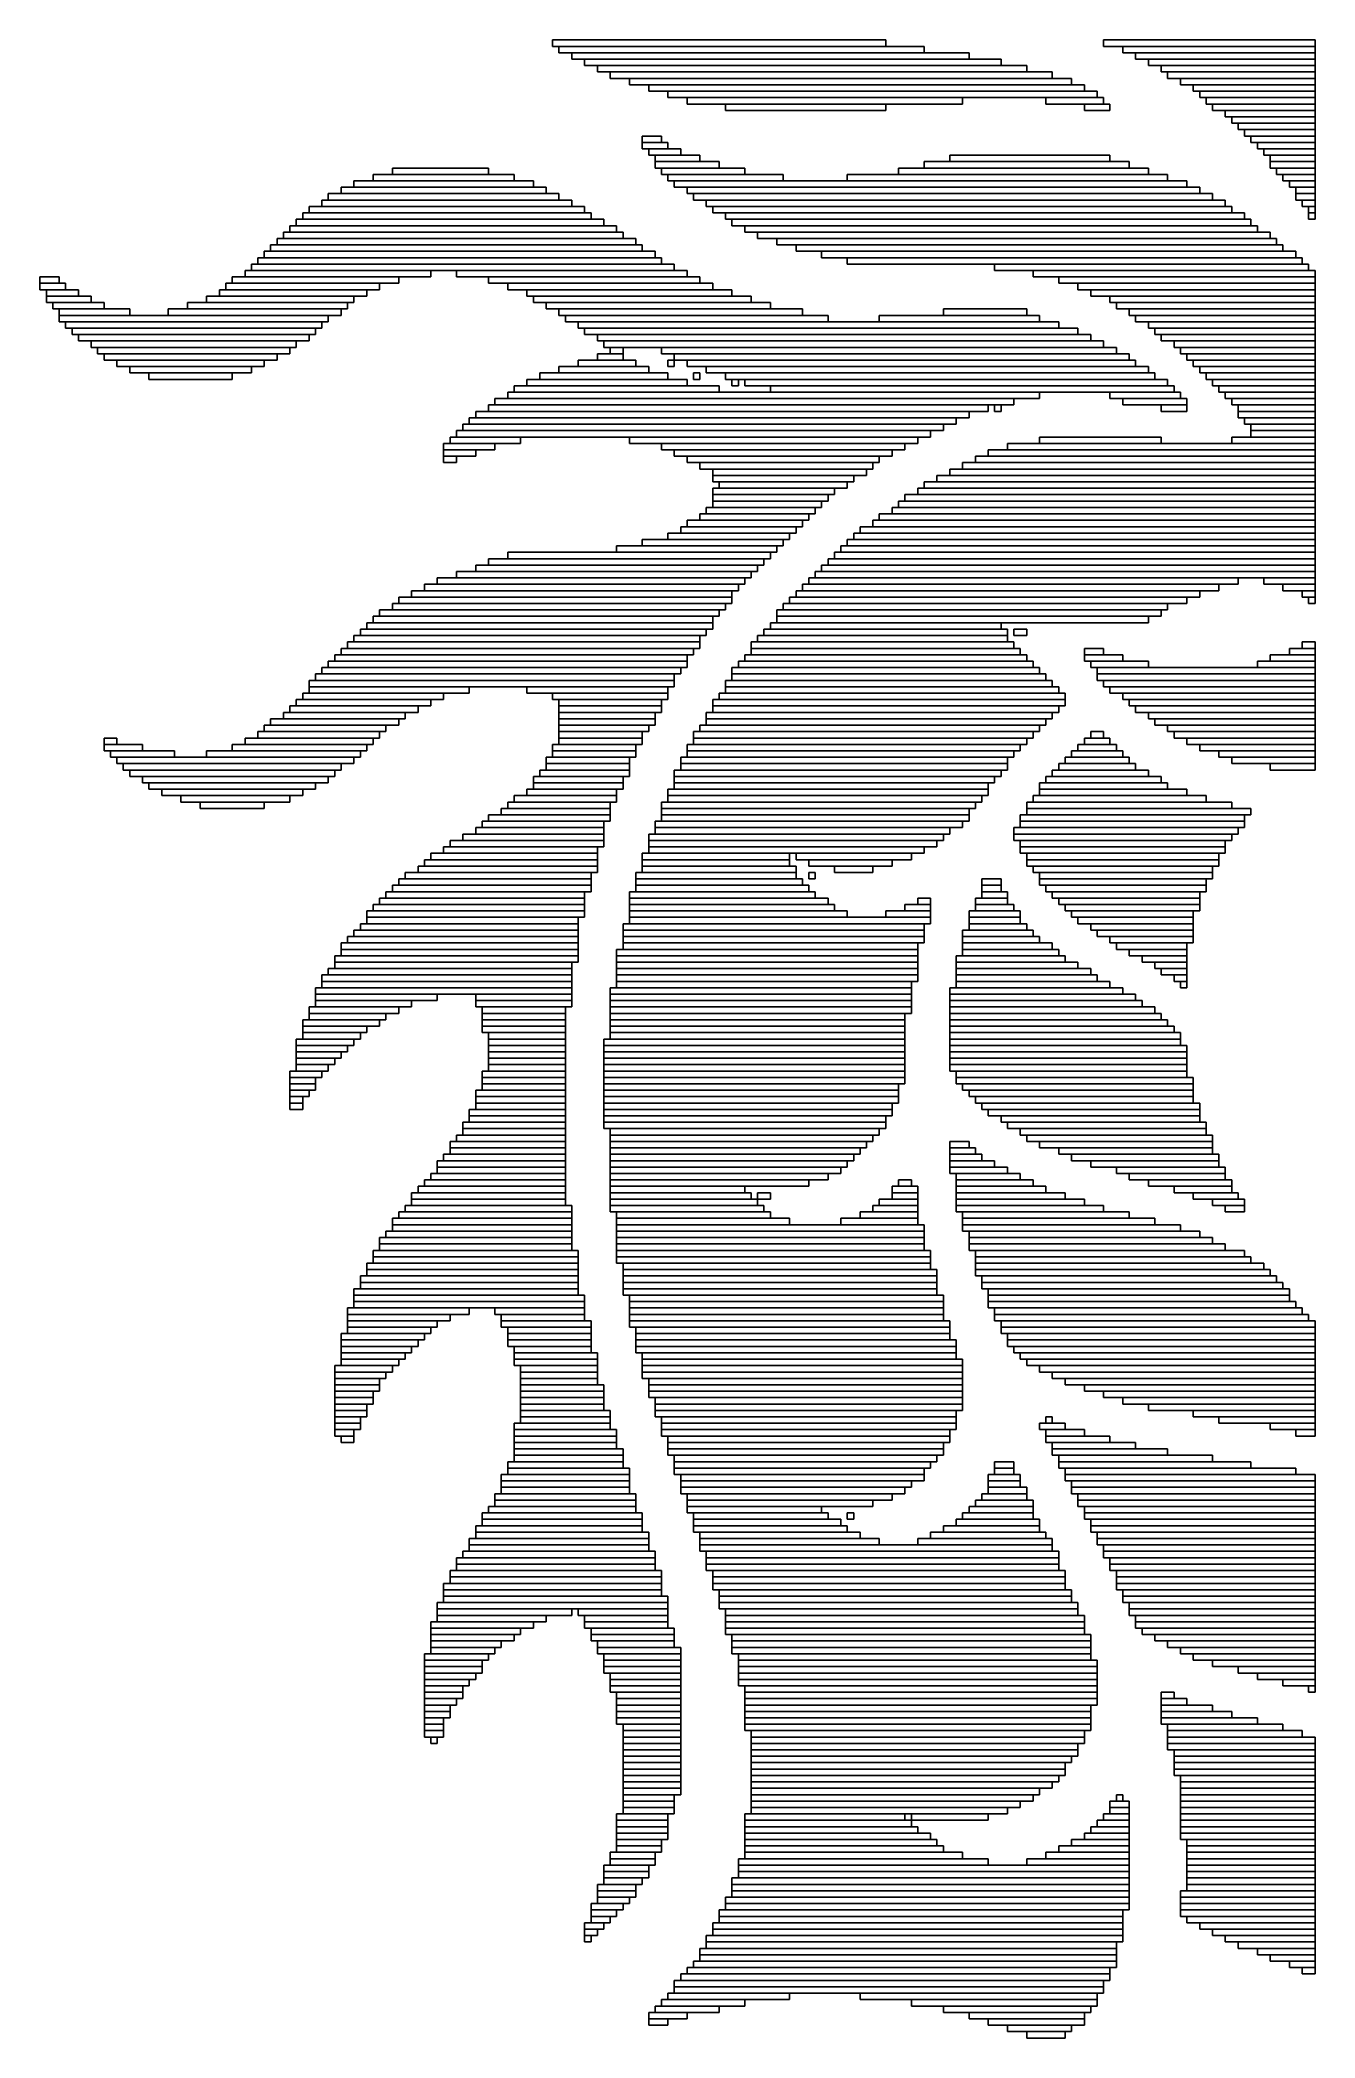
# Model space of a CAD drawing. Extents: x 422 to 621, y 359 to 671.
import ezdxf

# ---------------------------------------------------------------- set-up
doc = ezdxf.new("R2010")
doc.units = 0

msp = doc.modelspace()

# ---------------------------------------------------------------- linework, layer by layer
for p, q in [((502, 671), (554, 671)), ((502, 670), (502, 671)), ((554, 671), (554, 670)), ((588, 671), (621, 671)), ((588, 670), (588, 671)), ((621, 671), (621, 670)), ((554, 670), (502, 670)), ((503, 670), (560, 670)), ((503, 669), (503, 670)), ((560, 669), (503, 669)), ((505, 669), (567, 669)), ((505, 668), (505, 669)), ((567, 668), (505, 668)), ((507, 668), (572, 668)), ((507, 667), (507, 668)), ((560, 670), (560, 669)), ((567, 669), (567, 668)), ((572, 668), (572, 667)), ((621, 670), (588, 670)), ((591, 670), (621, 670)), ((591, 669), (591, 670)), ((621, 669), (591, 669)), ((593, 669), (621, 669)), ((593, 668), (593, 669)), ((621, 668), (593, 668)), ((595, 668), (621, 668)), ((595, 667), (595, 668)), ((621, 670), (621, 669)), ((621, 669), (621, 668)), ((621, 668), (621, 667)), ((572, 667), (507, 667)), ((509, 667), (576, 667)), ((509, 666), (509, 667)), ((576, 666), (509, 666)), ((511, 666), (580, 666)), ((511, 665), (511, 666)), ((580, 665), (511, 665)), ((514, 665), (583, 665)), ((514, 664), (514, 665)), ((576, 667), (576, 666)), ((580, 666), (580, 665)), ((583, 665), (583, 664)), ((621, 667), (595, 667)), ((597, 667), (621, 667)), ((597, 666), (597, 667)), ((621, 666), (597, 666)), ((598, 666), (621, 666)), ((598, 665), (598, 666)), ((621, 665), (598, 665)), ((600, 665), (621, 665)), ((600, 664), (600, 665)), ((621, 667), (621, 666)), ((621, 666), (621, 665)), ((621, 665), (621, 664)), ((583, 664), (514, 664)), ((517, 664), (585, 664)), ((517, 663), (517, 664)), ((585, 663), (517, 663)), ((520, 663), (587, 663)), ((520, 662), (520, 663)), ((587, 662), (520, 662)), ((523, 662), (566, 662)), ((523, 661), (523, 662)), ((566, 662), (566, 661)), ((579, 662), (588, 662)), ((579, 661), (579, 662)), ((585, 664), (585, 663)), ((587, 663), (587, 662)), ((588, 662), (588, 661)), ((621, 664), (600, 664)), ((602, 664), (621, 664)), ((602, 663), (602, 664)), ((621, 663), (602, 663)), ((603, 663), (621, 663)), ((603, 662), (603, 663)), ((621, 662), (603, 662)), ((604, 662), (621, 662)), ((604, 661), (604, 662)), ((621, 664), (621, 663)), ((621, 663), (621, 662)), ((621, 662), (621, 661)), ((566, 661), (523, 661)), ((529, 661), (554, 661)), ((529, 660), (529, 661)), ((554, 660), (529, 660)), ((554, 661), (554, 660)), ((588, 661), (579, 661)), ((585, 661), (589, 661)), ((585, 660), (585, 661)), ((589, 660), (585, 660)), ((589, 661), (589, 660)), ((621, 661), (604, 661)), ((605, 661), (621, 661)), ((605, 660), (605, 661)), ((621, 660), (605, 660)), ((607, 660), (621, 660)), ((607, 659), (607, 660)), ((621, 659), (607, 659)), ((608, 659), (621, 659)), ((608, 658), (608, 659)), ((621, 661), (621, 660)), ((621, 660), (621, 659)), ((621, 659), (621, 658)), ((516, 656), (519, 656)), ((516, 655), (516, 656)), ((519, 656), (519, 655)), ((621, 658), (608, 658)), ((609, 658), (621, 658)), ((609, 657), (609, 658)), ((621, 657), (609, 657)), ((610, 657), (621, 657)), ((610, 656), (610, 657)), ((621, 656), (610, 656)), ((611, 656), (621, 656)), ((611, 655), (611, 656)), ((621, 658), (621, 657)), ((621, 657), (621, 656)), ((621, 656), (621, 655)), ((519, 655), (516, 655)), ((516, 655), (520, 655)), ((516, 654), (516, 655)), ((520, 654), (516, 654)), ((517, 654), (522, 654)), ((517, 653), (517, 654)), ((522, 653), (517, 653)), ((518, 653), (525, 653)), ((518, 652), (518, 653)), ((520, 655), (520, 654)), ((522, 654), (522, 653)), ((525, 653), (525, 652)), ((564, 653), (589, 653)), ((564, 652), (564, 653)), ((589, 653), (589, 652)), ((621, 655), (611, 655)), ((612, 655), (621, 655)), ((612, 654), (612, 655)), ((621, 654), (612, 654)), ((613, 654), (621, 654)), ((613, 653), (613, 654)), ((621, 653), (613, 653)), ((614, 653), (621, 653)), ((614, 652), (614, 653)), ((621, 655), (621, 654)), ((621, 654), (621, 653)), ((621, 653), (621, 652)), ((471, 649), (499, 649)), ((471, 648), (471, 649)), ((474, 650), (496, 650)), ((474, 649), (474, 650)), ((496, 649), (474, 649)), ((477, 651), (492, 651)), ((477, 650), (477, 651)), ((492, 650), (477, 650)), ((492, 651), (492, 650)), ((496, 650), (496, 649)), ((499, 649), (499, 648)), ((525, 652), (518, 652)), ((518, 652), (528, 652)), ((518, 651), (518, 652)), ((528, 651), (518, 651)), ((519, 651), (532, 651)), ((519, 650), (519, 651)), ((532, 650), (519, 650)), ((520, 650), (538, 650)), ((520, 649), (520, 650)), ((538, 649), (520, 649)), ((521, 649), (601, 649)), ((521, 648), (521, 649)), ((528, 652), (528, 651)), ((532, 651), (532, 650)), ((538, 650), (538, 649)), ((548, 650), (598, 650)), ((548, 649), (548, 650)), ((598, 649), (548, 649)), ((556, 651), (595, 651)), ((556, 650), (556, 651)), ((595, 650), (556, 650)), ((560, 652), (592, 652)), ((560, 651), (560, 652)), ((592, 651), (560, 651)), ((589, 652), (564, 652)), ((592, 652), (592, 651)), ((595, 651), (595, 650)), ((598, 650), (598, 649)), ((601, 649), (601, 648)), ((621, 652), (614, 652)), ((614, 652), (621, 652)), ((614, 651), (614, 652)), ((621, 651), (614, 651)), ((615, 651), (621, 651)), ((615, 650), (615, 651)), ((621, 650), (615, 650)), ((616, 650), (621, 650)), ((616, 649), (616, 650)), ((621, 649), (616, 649)), ((617, 649), (621, 649)), ((617, 648), (617, 649)), ((621, 652), (621, 651)), ((621, 651), (621, 650)), ((621, 650), (621, 649)), ((621, 649), (621, 648)), ((466, 646), (505, 646)), ((466, 645), (466, 646)), ((467, 647), (503, 647)), ((467, 646), (467, 647)), ((503, 646), (467, 646)), ((469, 648), (501, 648)), ((469, 647), (469, 648)), ((501, 647), (469, 647)), ((499, 648), (471, 648)), ((501, 648), (501, 647)), ((503, 647), (503, 646)), ((505, 646), (505, 645)), ((601, 648), (521, 648)), ((523, 648), (603, 648)), ((523, 647), (523, 648)), ((603, 647), (523, 647)), ((524, 647), (605, 647)), ((524, 646), (524, 647)), ((605, 646), (524, 646)), ((526, 646), (607, 646)), ((526, 645), (526, 646)), ((603, 648), (603, 647)), ((605, 647), (605, 646)), ((607, 646), (607, 645)), ((621, 648), (617, 648)), ((618, 648), (621, 648)), ((618, 647), (618, 648)), ((621, 647), (618, 647)), ((618, 647), (621, 647)), ((618, 646), (618, 647)), ((621, 646), (618, 646)), ((619, 646), (621, 646)), ((619, 645), (619, 646)), ((621, 648), (621, 647)), ((621, 647), (621, 646)), ((621, 646), (621, 645)), ((462, 643), (510, 643)), ((462, 642), (462, 643)), ((463, 644), (508, 644)), ((463, 643), (463, 644)), ((508, 643), (463, 643)), ((464, 645), (507, 645)), ((464, 644), (464, 645)), ((507, 644), (464, 644)), ((505, 645), (466, 645)), ((507, 645), (507, 644)), ((508, 644), (508, 643)), ((510, 643), (510, 642)), ((607, 645), (526, 645)), ((527, 645), (608, 645)), ((527, 644), (527, 645)), ((608, 644), (527, 644)), ((529, 644), (610, 644)), ((529, 643), (529, 644)), ((610, 643), (529, 643)), ((530, 643), (611, 643)), ((530, 642), (530, 643)), ((608, 645), (608, 644)), ((610, 644), (610, 643)), ((611, 643), (611, 642)), ((621, 645), (619, 645)), ((620, 645), (621, 645)), ((620, 644), (620, 645)), ((621, 644), (620, 644)), ((620, 644), (621, 644)), ((620, 643), (620, 644)), ((621, 643), (620, 643)), ((621, 645), (621, 644)), ((621, 644), (621, 643)), ((459, 640), (515, 640)), ((459, 639), (459, 640)), ((460, 641), (513, 641)), ((460, 640), (460, 641)), ((513, 640), (460, 640)), ((461, 642), (512, 642)), ((461, 641), (461, 642)), ((512, 641), (461, 641)), ((510, 642), (462, 642)), ((512, 642), (512, 641)), ((513, 641), (513, 640)), ((515, 640), (515, 639)), ((611, 642), (530, 642)), ((532, 642), (612, 642)), ((532, 641), (532, 642)), ((612, 641), (532, 641)), ((534, 641), (614, 641)), ((534, 640), (534, 641)), ((614, 640), (534, 640)), ((537, 640), (615, 640)), ((537, 639), (537, 640)), ((612, 642), (612, 641)), ((614, 641), (614, 640)), ((615, 640), (615, 639)), ((456, 637), (519, 637)), ((456, 636), (456, 637)), ((457, 638), (518, 638)), ((457, 637), (457, 638)), ((518, 637), (457, 637)), ((458, 639), (516, 639)), ((458, 638), (458, 639)), ((516, 638), (458, 638)), ((515, 639), (459, 639)), ((516, 639), (516, 638)), ((518, 638), (518, 637)), ((519, 637), (519, 636)), ((615, 639), (537, 639)), ((540, 639), (616, 639)), ((540, 638), (540, 639)), ((616, 638), (540, 638)), ((544, 638), (618, 638)), ((544, 637), (544, 638)), ((618, 637), (544, 637)), ((548, 637), (619, 637)), ((548, 636), (548, 637)), ((616, 639), (616, 638)), ((618, 638), (618, 637)), ((619, 637), (619, 636)), ((422, 634), (425, 634)), ((422, 633), (422, 634)), ((425, 634), (425, 633)), ((452, 634), (478, 634)), ((452, 633), (452, 634)), ((454, 635), (483, 635)), ((454, 634), (454, 635)), ((483, 634), (454, 634)), ((455, 636), (521, 636)), ((455, 635), (455, 636)), ((521, 635), (455, 635)), ((519, 636), (456, 636)), ((478, 634), (478, 633)), ((483, 635), (483, 634)), ((487, 635), (523, 635)), ((487, 634), (487, 635)), ((523, 634), (487, 634)), ((492, 634), (525, 634)), ((492, 633), (492, 634)), ((521, 636), (521, 635)), ((523, 635), (523, 634)), ((525, 634), (525, 633)), ((619, 636), (548, 636)), ((571, 636), (620, 636)), ((571, 635), (571, 636)), ((620, 635), (571, 635)), ((577, 635), (621, 635)), ((577, 634), (577, 635)), ((621, 634), (577, 634)), ((581, 634), (621, 634)), ((581, 633), (581, 634)), ((620, 636), (620, 635)), ((621, 635), (621, 634)), ((621, 634), (621, 633)), ((425, 633), (422, 633)), ((422, 633), (426, 633)), ((422, 632), (422, 633)), ((426, 632), (422, 632)), ((423, 632), (428, 632)), ((423, 631), (423, 632)), ((428, 631), (423, 631)), ((423, 631), (430, 631)), ((423, 630), (423, 631)), ((426, 633), (426, 632)), ((428, 632), (428, 631)), ((430, 631), (430, 630)), ((448, 631), (471, 631)), ((448, 630), (448, 631)), ((450, 632), (473, 632)), ((450, 631), (450, 632)), ((473, 631), (450, 631)), ((451, 633), (475, 633)), ((451, 632), (451, 633)), ((475, 632), (451, 632)), ((478, 633), (452, 633)), ((471, 631), (471, 630)), ((473, 632), (473, 631)), ((475, 633), (475, 632)), ((525, 633), (492, 633)), ((495, 633), (527, 633)), ((495, 632), (495, 633)), ((527, 632), (495, 632)), ((498, 632), (530, 632)), ((498, 631), (498, 632)), ((530, 631), (498, 631)), ((499, 631), (533, 631)), ((499, 630), (499, 631)), ((527, 633), (527, 632)), ((530, 632), (530, 631)), ((533, 631), (533, 630)), ((621, 633), (581, 633)), ((584, 633), (621, 633)), ((584, 632), (584, 633)), ((621, 632), (584, 632)), ((586, 632), (621, 632)), ((586, 631), (586, 632)), ((621, 631), (586, 631)), ((589, 631), (621, 631)), ((589, 630), (589, 631)), ((621, 633), (621, 632)), ((621, 632), (621, 631)), ((621, 631), (621, 630)), ((430, 630), (423, 630)), ((424, 630), (432, 630)), ((424, 629), (424, 630)), ((432, 629), (424, 629)), ((425, 629), (436, 629)), ((425, 628), (425, 629)), ((436, 628), (425, 628)), ((425, 628), (467, 628)), ((425, 627), (425, 628)), ((432, 630), (432, 629)), ((436, 629), (436, 628)), ((442, 629), (469, 629)), ((442, 628), (442, 629)), ((469, 628), (442, 628)), ((445, 630), (470, 630)), ((445, 629), (445, 630)), ((470, 629), (445, 629)), ((471, 630), (448, 630)), ((467, 628), (467, 627)), ((469, 629), (469, 628)), ((470, 630), (470, 629)), ((533, 630), (499, 630)), ((501, 630), (536, 630)), ((501, 629), (501, 630)), ((536, 629), (501, 629)), ((503, 629), (541, 629)), ((503, 628), (503, 629)), ((541, 628), (503, 628)), ((504, 628), (545, 628)), ((504, 627), (504, 628)), ((536, 630), (536, 629)), ((541, 629), (541, 628)), ((545, 628), (545, 627)), ((553, 628), (578, 628)), ((553, 627), (553, 628)), ((563, 629), (576, 629)), ((563, 628), (563, 629)), ((576, 628), (563, 628)), ((576, 629), (576, 628)), ((578, 628), (578, 627)), ((621, 630), (589, 630)), ((590, 630), (621, 630)), ((590, 629), (590, 630)), ((621, 629), (590, 629)), ((592, 629), (621, 629)), ((592, 628), (592, 629)), ((621, 628), (592, 628)), ((593, 628), (621, 628)), ((593, 627), (593, 628)), ((621, 630), (621, 629)), ((621, 629), (621, 628)), ((621, 628), (621, 627)), ((467, 627), (425, 627)), ((426, 627), (466, 627)), ((426, 626), (426, 627)), ((466, 626), (426, 626)), ((427, 626), (465, 626)), ((427, 625), (427, 626)), ((465, 625), (427, 625)), ((428, 625), (464, 625)), ((428, 624), (428, 625)), ((464, 624), (428, 624)), ((430, 624), (462, 624)), ((430, 623), (430, 624)), ((462, 624), (462, 623)), ((464, 625), (464, 624)), ((465, 626), (465, 625)), ((466, 627), (466, 626)), ((545, 627), (504, 627)), ((506, 627), (581, 627)), ((506, 626), (506, 627)), ((581, 626), (506, 626)), ((507, 626), (584, 626)), ((507, 625), (507, 626)), ((584, 625), (507, 625)), ((509, 625), (586, 625)), ((509, 624), (509, 625)), ((586, 624), (509, 624)), ((510, 624), (588, 624)), ((510, 623), (510, 624)), ((578, 627), (553, 627)), ((581, 627), (581, 626)), ((584, 626), (584, 625)), ((586, 625), (586, 624)), ((588, 624), (588, 623)), ((621, 627), (593, 627)), ((595, 627), (621, 627)), ((595, 626), (595, 627)), ((621, 626), (595, 626)), ((596, 626), (621, 626)), ((596, 625), (596, 626)), ((621, 625), (596, 625)), ((597, 625), (621, 625)), ((597, 624), (597, 625)), ((621, 624), (597, 624)), ((599, 624), (621, 624)), ((599, 623), (599, 624)), ((621, 627), (621, 626)), ((621, 626), (621, 625)), ((621, 625), (621, 624)), ((621, 624), (621, 623)), ((462, 623), (430, 623)), ((431, 623), (461, 623)), ((431, 622), (431, 623)), ((461, 622), (431, 622)), ((432, 622), (459, 622)), ((432, 621), (432, 622)), ((459, 621), (432, 621)), ((434, 621), (457, 621)), ((434, 620), (434, 621)), ((457, 621), (457, 620)), ((459, 622), (459, 621)), ((461, 623), (461, 622)), ((506, 621), (515, 621)), ((506, 620), (506, 621)), ((509, 622), (513, 622)), ((509, 621), (509, 622)), ((513, 621), (509, 621)), ((588, 623), (510, 623)), ((511, 623), (513, 623)), ((511, 622), (511, 623)), ((513, 622), (511, 622)), ((513, 623), (513, 622)), ((513, 622), (513, 621)), ((515, 621), (515, 620)), ((519, 623), (590, 623)), ((519, 622), (519, 623)), ((590, 622), (519, 622)), ((520, 621), (521, 621)), ((520, 620), (520, 621)), ((521, 622), (592, 622)), ((521, 621), (521, 622)), ((592, 621), (521, 621)), ((521, 621), (521, 620)), ((523, 621), (593, 621)), ((523, 620), (523, 621)), ((590, 623), (590, 622)), ((592, 622), (592, 621)), ((593, 621), (593, 620)), ((621, 623), (599, 623)), ((600, 623), (621, 623)), ((600, 622), (600, 623)), ((621, 622), (600, 622)), ((601, 622), (621, 622)), ((601, 621), (601, 622)), ((621, 621), (601, 621)), ((602, 621), (621, 621)), ((602, 620), (602, 621)), ((621, 623), (621, 622)), ((621, 622), (621, 621)), ((621, 621), (621, 620)), ((457, 620), (434, 620)), ((436, 620), (455, 620)), ((436, 619), (436, 620)), ((455, 619), (436, 619)), ((439, 619), (452, 619)), ((439, 618), (439, 619)), ((452, 618), (439, 618)), ((452, 619), (452, 618)), ((455, 620), (455, 619)), ((498, 618), (523, 618)), ((498, 617), (498, 618)), ((500, 619), (520, 619)), ((500, 618), (500, 619)), ((520, 618), (500, 618)), ((503, 620), (517, 620)), ((503, 619), (503, 620)), ((517, 619), (503, 619)), ((515, 620), (506, 620)), ((517, 620), (517, 619)), ((521, 620), (520, 620)), ((520, 619), (520, 618)), ((593, 620), (523, 620)), ((523, 618), (523, 617)), ((524, 619), (525, 619)), ((524, 618), (524, 619)), ((525, 618), (524, 618)), ((525, 619), (525, 618)), ((526, 620), (595, 620)), ((526, 619), (526, 620)), ((595, 619), (526, 619)), ((529, 619), (596, 619)), ((529, 618), (529, 619)), ((596, 618), (529, 618)), ((530, 618), (531, 618)), ((530, 617), (530, 618)), ((531, 618), (531, 617)), ((532, 618), (598, 618)), ((532, 617), (532, 618)), ((595, 620), (595, 619)), ((596, 619), (596, 618)), ((598, 618), (598, 617)), ((621, 620), (602, 620)), ((603, 620), (621, 620)), ((603, 619), (603, 620)), ((621, 619), (603, 619)), ((604, 619), (621, 619)), ((604, 618), (604, 619)), ((621, 618), (604, 618)), ((605, 618), (621, 618)), ((605, 617), (605, 618)), ((621, 620), (621, 619)), ((621, 619), (621, 618)), ((621, 618), (621, 617)), ((493, 615), (574, 615)), ((493, 614), (493, 615)), ((495, 616), (578, 616)), ((495, 615), (495, 616)), ((578, 615), (495, 615)), ((496, 617), (528, 617)), ((496, 616), (496, 617)), ((528, 616), (496, 616)), ((523, 617), (498, 617)), ((528, 617), (528, 616)), ((531, 617), (530, 617)), ((598, 617), (532, 617)), ((536, 617), (599, 617)), ((536, 616), (536, 617)), ((599, 616), (536, 616)), ((574, 615), (574, 614)), ((578, 616), (578, 615)), ((589, 616), (600, 616)), ((589, 615), (589, 616)), ((600, 615), (589, 615)), ((591, 615), (601, 615)), ((591, 614), (591, 615)), ((599, 617), (599, 616)), ((600, 616), (600, 615)), ((601, 615), (601, 614)), ((621, 617), (605, 617)), ((606, 617), (621, 617)), ((606, 616), (606, 617)), ((621, 616), (606, 616)), ((607, 616), (621, 616)), ((607, 615), (607, 616)), ((621, 615), (607, 615)), ((608, 615), (621, 615)), ((608, 614), (608, 615)), ((621, 617), (621, 616)), ((621, 616), (621, 615)), ((621, 615), (621, 614)), ((489, 612), (565, 612)), ((489, 611), (489, 612)), ((490, 613), (567, 613)), ((490, 612), (490, 613)), ((567, 612), (490, 612)), ((492, 614), (570, 614)), ((492, 613), (492, 614)), ((570, 613), (492, 613)), ((574, 614), (493, 614)), ((565, 612), (565, 611)), ((567, 613), (567, 612)), ((570, 614), (570, 613)), ((571, 614), (572, 614)), ((571, 613), (571, 614)), ((572, 613), (571, 613)), ((572, 614), (572, 613)), ((601, 614), (591, 614)), ((597, 614), (601, 614)), ((597, 613), (597, 614)), ((601, 613), (597, 613)), ((601, 614), (601, 613)), ((621, 614), (608, 614)), ((609, 614), (621, 614)), ((609, 613), (609, 614)), ((621, 613), (609, 613)), ((609, 613), (621, 613)), ((609, 612), (609, 613)), ((621, 612), (609, 612)), ((610, 612), (621, 612)), ((610, 611), (610, 612)), ((621, 614), (621, 613)), ((621, 613), (621, 612)), ((621, 612), (621, 611)), ((486, 609), (497, 609)), ((486, 608), (486, 609)), ((487, 610), (561, 610)), ((487, 609), (487, 610)), ((561, 609), (487, 609)), ((488, 611), (563, 611)), ((488, 610), (488, 611)), ((563, 610), (488, 610)), ((565, 611), (489, 611)), ((497, 609), (497, 608)), ((514, 609), (559, 609)), ((514, 608), (514, 609)), ((559, 609), (559, 608)), ((561, 610), (561, 609)), ((563, 611), (563, 610)), ((578, 609), (597, 609)), ((578, 608), (578, 609)), ((597, 609), (597, 608)), ((608, 609), (621, 609)), ((608, 608), (608, 609)), ((621, 611), (610, 611)), ((611, 611), (621, 611)), ((611, 610), (611, 611)), ((621, 610), (611, 610)), ((611, 610), (621, 610)), ((611, 609), (611, 610)), ((621, 609), (611, 609)), ((621, 611), (621, 610)), ((621, 610), (621, 609)), ((621, 609), (621, 608)), ((485, 608), (493, 608)), ((485, 607), (485, 608)), ((493, 607), (485, 607)), ((485, 607), (490, 607)), ((485, 606), (485, 607)), ((490, 606), (485, 606)), ((485, 606), (487, 606)), ((485, 605), (485, 606)), ((497, 608), (486, 608)), ((487, 606), (487, 605)), ((490, 607), (490, 606)), ((493, 608), (493, 607)), ((559, 608), (514, 608)), ((519, 608), (557, 608)), ((519, 607), (519, 608)), ((557, 607), (519, 607)), ((521, 607), (555, 607)), ((521, 606), (521, 607)), ((555, 606), (521, 606)), ((523, 606), (553, 606)), ((523, 605), (523, 606)), ((553, 606), (553, 605)), ((555, 607), (555, 606)), ((557, 608), (557, 607)), ((568, 606), (621, 606)), ((568, 605), (568, 606)), ((570, 607), (621, 607)), ((570, 606), (570, 607)), ((621, 606), (570, 606)), ((573, 608), (621, 608)), ((573, 607), (573, 608)), ((621, 607), (573, 607)), ((597, 608), (578, 608)), ((621, 608), (608, 608)), ((621, 608), (621, 607)), ((621, 607), (621, 606)), ((621, 606), (621, 605)), ((487, 605), (485, 605)), ((553, 605), (523, 605)), ((525, 605), (552, 605)), ((525, 604), (525, 605)), ((552, 604), (525, 604)), ((527, 604), (551, 604)), ((527, 603), (527, 604)), ((551, 603), (527, 603)), ((527, 603), (549, 603)), ((527, 602), (527, 603)), ((549, 603), (549, 602)), ((551, 604), (551, 603)), ((552, 605), (552, 604)), ((562, 603), (621, 603)), ((562, 602), (562, 603)), ((564, 604), (621, 604)), ((564, 603), (564, 604)), ((621, 603), (564, 603)), ((566, 605), (621, 605)), ((566, 604), (566, 605)), ((621, 604), (566, 604)), ((621, 605), (568, 605)), ((621, 605), (621, 604)), ((621, 604), (621, 603)), ((621, 603), (621, 602)), ((549, 602), (527, 602)), ((527, 601), (546, 601)), ((527, 600), (527, 601)), ((546, 600), (527, 600)), ((527, 600), (545, 600)), ((527, 599), (527, 600)), ((528, 602), (548, 602)), ((528, 601), (528, 602)), ((548, 601), (528, 601)), ((545, 600), (545, 599)), ((546, 601), (546, 600)), ((548, 602), (548, 601)), ((557, 600), (621, 600)), ((557, 599), (557, 600)), ((559, 601), (621, 601)), ((559, 600), (559, 601)), ((621, 600), (559, 600)), ((560, 602), (621, 602)), ((560, 601), (560, 602)), ((621, 601), (560, 601)), ((621, 602), (562, 602)), ((621, 602), (621, 601)), ((621, 601), (621, 600)), ((621, 600), (621, 599)), ((523, 596), (541, 596)), ((523, 595), (523, 596)), ((525, 597), (542, 597)), ((525, 596), (525, 597)), ((542, 596), (525, 596)), ((526, 598), (543, 598)), ((526, 597), (526, 598)), ((543, 597), (526, 597)), ((545, 599), (527, 599)), ((527, 599), (544, 599)), ((527, 598), (527, 599)), ((544, 598), (527, 598)), ((541, 596), (541, 595)), ((542, 597), (542, 596)), ((543, 598), (543, 597)), ((544, 599), (544, 598)), ((552, 596), (621, 596)), ((552, 595), (552, 596)), ((553, 597), (621, 597)), ((553, 596), (553, 597)), ((621, 596), (553, 596)), ((555, 598), (621, 598)), ((555, 597), (555, 598)), ((621, 597), (555, 597)), ((556, 599), (621, 599)), ((556, 598), (556, 599)), ((621, 598), (556, 598)), ((621, 599), (557, 599)), ((621, 599), (621, 598)), ((621, 598), (621, 597)), ((621, 597), (621, 596)), ((621, 596), (621, 595)), ((516, 593), (538, 593)), ((516, 592), (516, 593)), ((520, 594), (539, 594)), ((520, 593), (520, 594)), ((539, 593), (520, 593)), ((522, 595), (540, 595)), ((522, 594), (522, 595)), ((540, 594), (522, 594)), ((541, 595), (523, 595)), ((538, 593), (538, 592)), ((539, 594), (539, 593)), ((540, 595), (540, 594)), ((548, 593), (621, 593)), ((548, 592), (548, 593)), ((549, 594), (621, 594)), ((549, 593), (549, 594)), ((621, 593), (549, 593)), ((550, 595), (621, 595)), ((550, 594), (550, 595)), ((621, 594), (550, 594)), ((621, 595), (552, 595)), ((621, 595), (621, 594)), ((621, 594), (621, 593)), ((621, 593), (621, 592)), ((492, 590), (535, 590)), ((492, 589), (492, 590)), ((495, 591), (536, 591)), ((495, 590), (495, 591)), ((536, 590), (495, 590)), ((512, 592), (537, 592)), ((512, 591), (512, 592)), ((537, 591), (512, 591)), ((538, 592), (516, 592)), ((535, 590), (535, 589)), ((536, 591), (536, 590)), ((537, 592), (537, 591)), ((545, 590), (621, 590)), ((545, 589), (545, 590)), ((546, 591), (621, 591)), ((546, 590), (546, 591)), ((621, 590), (546, 590)), ((547, 592), (621, 592)), ((547, 591), (547, 592)), ((621, 591), (547, 591)), ((621, 592), (548, 592)), ((621, 592), (621, 591)), ((621, 591), (621, 590)), ((621, 590), (621, 589)), ((484, 587), (532, 587)), ((484, 586), (484, 587)), ((487, 588), (533, 588)), ((487, 587), (487, 588)), ((533, 587), (487, 587)), ((490, 589), (534, 589)), ((490, 588), (490, 589)), ((534, 588), (490, 588)), ((535, 589), (492, 589)), ((532, 587), (532, 586)), ((533, 588), (533, 587)), ((534, 589), (534, 588)), ((542, 587), (609, 587)), ((542, 586), (542, 587)), ((543, 588), (621, 588)), ((543, 587), (543, 588)), ((621, 587), (543, 587)), ((544, 589), (621, 589)), ((544, 588), (544, 589)), ((621, 588), (544, 588)), ((621, 589), (545, 589)), ((609, 587), (609, 586)), ((613, 587), (621, 587)), ((613, 586), (613, 587)), ((621, 589), (621, 588)), ((621, 588), (621, 587)), ((621, 587), (621, 586)), ((478, 584), (530, 584)), ((478, 583), (478, 584)), ((480, 585), (530, 585)), ((480, 584), (480, 585)), ((530, 584), (480, 584)), ((482, 586), (531, 586)), ((482, 585), (482, 586)), ((531, 585), (482, 585)), ((532, 586), (484, 586)), ((530, 585), (530, 584)), ((530, 584), (530, 583)), ((531, 586), (531, 585)), ((539, 584), (601, 584)), ((539, 583), (539, 584)), ((540, 585), (603, 585)), ((540, 584), (540, 585)), ((603, 584), (540, 584)), ((541, 586), (606, 586)), ((541, 585), (541, 586)), ((606, 585), (541, 585)), ((609, 586), (542, 586)), ((601, 584), (601, 583)), ((603, 585), (603, 584)), ((606, 586), (606, 585)), ((621, 586), (613, 586)), ((616, 586), (621, 586)), ((616, 585), (616, 586)), ((621, 585), (616, 585)), ((619, 585), (621, 585)), ((619, 584), (619, 585)), ((621, 584), (619, 584)), ((620, 584), (621, 584)), ((620, 583), (620, 584)), ((621, 586), (621, 585)), ((621, 585), (621, 584)), ((621, 584), (621, 583)), ((474, 581), (527, 581)), ((474, 580), (474, 581)), ((475, 582), (528, 582)), ((475, 581), (475, 582)), ((528, 581), (475, 581)), ((477, 583), (529, 583)), ((477, 582), (477, 583)), ((529, 582), (477, 582)), ((530, 583), (478, 583)), ((527, 581), (527, 580)), ((528, 582), (528, 581)), ((529, 583), (529, 582)), ((537, 582), (597, 582)), ((537, 581), (537, 582)), ((597, 581), (537, 581)), ((537, 581), (595, 581)), ((537, 580), (537, 581)), ((538, 583), (598, 583)), ((538, 582), (538, 583)), ((598, 582), (538, 582)), ((601, 583), (539, 583)), ((595, 581), (595, 580)), ((597, 582), (597, 581)), ((598, 583), (598, 582)), ((621, 583), (620, 583)), ((471, 578), (525, 578)), ((471, 577), (471, 578)), ((472, 579), (526, 579)), ((472, 578), (472, 579)), ((526, 578), (472, 578)), ((473, 580), (527, 580)), ((473, 579), (473, 580)), ((527, 579), (473, 579)), ((527, 580), (474, 580)), ((525, 578), (525, 577)), ((526, 579), (526, 578)), ((527, 580), (527, 579)), ((534, 578), (573, 578)), ((534, 577), (534, 578)), ((535, 579), (573, 579)), ((535, 578), (535, 579)), ((573, 578), (535, 578)), ((536, 580), (572, 580)), ((536, 579), (536, 580)), ((572, 579), (536, 579)), ((595, 580), (537, 580)), ((572, 580), (572, 579)), ((573, 579), (573, 578)), ((573, 578), (573, 577)), ((574, 579), (576, 579)), ((574, 578), (574, 579)), ((576, 578), (574, 578)), ((576, 579), (576, 578)), ((468, 575), (523, 575)), ((468, 574), (468, 575)), ((469, 576), (524, 576)), ((469, 575), (469, 576)), ((524, 575), (469, 575)), ((470, 577), (525, 577)), ((470, 576), (470, 577)), ((525, 576), (470, 576)), ((525, 577), (471, 577)), ((523, 575), (523, 574)), ((524, 576), (524, 575)), ((525, 577), (525, 576)), ((532, 575), (576, 575)), ((532, 574), (532, 575)), ((533, 577), (574, 577)), ((533, 576), (533, 577)), ((574, 576), (533, 576)), ((533, 576), (575, 576)), ((533, 575), (533, 576)), ((575, 575), (533, 575)), ((573, 577), (534, 577)), ((574, 577), (574, 576)), ((575, 576), (575, 575)), ((576, 575), (576, 574)), ((585, 576), (588, 576)), ((585, 575), (585, 576)), ((588, 575), (585, 575)), ((585, 575), (591, 575)), ((585, 574), (585, 575)), ((588, 576), (588, 575)), ((591, 575), (591, 574)), ((614, 575), (621, 575)), ((614, 574), (614, 575)), ((617, 576), (621, 576)), ((617, 575), (617, 576)), ((621, 575), (617, 575)), ((619, 577), (621, 577)), ((619, 576), (619, 577)), ((621, 576), (619, 576)), ((621, 577), (621, 576)), ((621, 576), (621, 575)), ((621, 575), (621, 574)), ((464, 571), (521, 571)), ((464, 570), (464, 571)), ((465, 572), (521, 572)), ((465, 571), (465, 572)), ((521, 571), (465, 571)), ((466, 573), (522, 573)), ((466, 572), (466, 573)), ((522, 572), (466, 572)), ((467, 574), (523, 574)), ((467, 573), (467, 574)), ((523, 573), (467, 573)), ((523, 574), (468, 574)), ((521, 572), (521, 571)), ((521, 571), (521, 570)), ((522, 573), (522, 572)), ((523, 574), (523, 573)), ((529, 571), (580, 571)), ((529, 570), (529, 571)), ((530, 573), (578, 573)), ((530, 572), (530, 573)), ((578, 572), (530, 572)), ((530, 572), (579, 572)), ((530, 571), (530, 572)), ((579, 571), (530, 571)), ((531, 574), (577, 574)), ((531, 573), (531, 574)), ((577, 573), (531, 573)), ((576, 574), (532, 574)), ((577, 574), (577, 573)), ((578, 573), (578, 572)), ((579, 572), (579, 571)), ((580, 571), (580, 570)), ((591, 574), (585, 574)), ((586, 574), (595, 574)), ((586, 573), (586, 574)), ((595, 573), (586, 573)), ((587, 573), (621, 573)), ((587, 572), (587, 573)), ((621, 572), (587, 572)), ((587, 572), (621, 572)), ((587, 571), (587, 572)), ((621, 571), (587, 571)), ((588, 571), (621, 571)), ((588, 570), (588, 571)), ((595, 574), (595, 573)), ((612, 574), (621, 574)), ((612, 573), (612, 574)), ((621, 573), (612, 573)), ((621, 574), (614, 574)), ((621, 574), (621, 573)), ((621, 573), (621, 572)), ((621, 572), (621, 571)), ((621, 571), (621, 570)), ((462, 568), (483, 568)), ((462, 567), (462, 568)), ((463, 569), (485, 569)), ((463, 568), (463, 569)), ((485, 568), (463, 568)), ((521, 570), (464, 570)), ((464, 570), (489, 570)), ((464, 569), (464, 570)), ((489, 569), (464, 569)), ((483, 568), (483, 567)), ((485, 569), (485, 568)), ((489, 570), (489, 569)), ((498, 570), (520, 570)), ((498, 569), (498, 570)), ((520, 569), (498, 569)), ((502, 569), (520, 569)), ((502, 568), (502, 569)), ((520, 568), (502, 568)), ((503, 568), (519, 568)), ((503, 567), (503, 568)), ((519, 568), (519, 567)), ((520, 570), (520, 569)), ((520, 569), (520, 568)), ((527, 568), (582, 568)), ((527, 567), (527, 568)), ((528, 569), (582, 569)), ((528, 568), (528, 569)), ((582, 568), (528, 568)), ((580, 570), (529, 570)), ((529, 570), (581, 570)), ((529, 569), (529, 570)), ((581, 569), (529, 569)), ((581, 570), (581, 569)), ((582, 569), (582, 568)), ((582, 568), (582, 567)), ((621, 570), (588, 570)), ((589, 570), (621, 570)), ((589, 569), (589, 570)), ((621, 569), (589, 569)), ((591, 569), (621, 569)), ((591, 568), (591, 569)), ((621, 568), (591, 568)), ((592, 568), (621, 568)), ((592, 567), (592, 568)), ((621, 570), (621, 569)), ((621, 569), (621, 568)), ((621, 568), (621, 567)), ((458, 565), (478, 565)), ((458, 564), (458, 565)), ((460, 566), (479, 566)), ((460, 565), (460, 566)), ((479, 565), (460, 565)), ((461, 567), (481, 567)), ((461, 566), (461, 567)), ((481, 566), (461, 566)), ((483, 567), (462, 567)), ((478, 565), (478, 564)), ((479, 566), (479, 565)), ((481, 567), (481, 566)), ((519, 567), (503, 567)), ((503, 567), (519, 567)), ((503, 566), (503, 567)), ((519, 566), (503, 566)), ((503, 566), (518, 566)), ((503, 565), (503, 566)), ((518, 565), (503, 565)), ((503, 565), (518, 565)), ((503, 564), (503, 565)), ((518, 566), (518, 565)), ((518, 565), (518, 564)), ((519, 567), (519, 566)), ((526, 566), (580, 566)), ((526, 565), (526, 566)), ((580, 565), (526, 565)), ((526, 565), (579, 565)), ((526, 564), (526, 565)), ((582, 567), (527, 567)), ((527, 567), (581, 567)), ((527, 566), (527, 567)), ((581, 566), (527, 566)), ((579, 565), (579, 564)), ((580, 566), (580, 565)), ((581, 567), (581, 566)), ((621, 567), (592, 567)), ((593, 567), (621, 567)), ((593, 566), (593, 567)), ((621, 566), (593, 566)), ((595, 566), (621, 566)), ((595, 565), (595, 566)), ((621, 565), (595, 565)), ((596, 565), (621, 565)), ((596, 564), (596, 565)), ((621, 567), (621, 566)), ((621, 566), (621, 565)), ((621, 565), (621, 564)), ((432, 562), (434, 562)), ((432, 561), (432, 562)), ((434, 562), (434, 561)), ((454, 562), (474, 562)), ((454, 561), (454, 562)), ((456, 563), (475, 563)), ((456, 562), (456, 563)), ((475, 562), (456, 562)), ((457, 564), (476, 564)), ((457, 563), (457, 564)), ((476, 563), (457, 563)), ((478, 564), (458, 564)), ((474, 562), (474, 561)), ((475, 563), (475, 562)), ((476, 564), (476, 563)), ((518, 564), (503, 564)), ((503, 564), (517, 564)), ((503, 563), (503, 564)), ((517, 563), (503, 563)), ((503, 563), (516, 563)), ((503, 562), (503, 563)), ((516, 562), (503, 562)), ((503, 562), (516, 562)), ((503, 561), (503, 562)), ((516, 563), (516, 562)), ((516, 562), (516, 561)), ((517, 564), (517, 563)), ((524, 563), (577, 563)), ((524, 562), (524, 563)), ((577, 562), (524, 562)), ((524, 562), (576, 562)), ((524, 561), (524, 562)), ((525, 564), (578, 564)), ((525, 563), (525, 564)), ((578, 563), (525, 563)), ((579, 564), (526, 564)), ((576, 562), (576, 561)), ((577, 563), (577, 562)), ((578, 564), (578, 563)), ((585, 562), (589, 562)), ((585, 561), (585, 562)), ((586, 563), (588, 563)), ((586, 562), (586, 563)), ((588, 562), (586, 562)), ((588, 563), (588, 562)), ((589, 562), (589, 561)), ((621, 564), (596, 564)), ((598, 564), (621, 564)), ((598, 563), (598, 564)), ((621, 563), (598, 563)), ((599, 563), (621, 563)), ((599, 562), (599, 563)), ((621, 562), (599, 562)), ((601, 562), (621, 562)), ((601, 561), (601, 562)), ((621, 564), (621, 563)), ((621, 563), (621, 562)), ((621, 562), (621, 561)), ((434, 561), (432, 561)), ((432, 561), (438, 561)), ((432, 560), (432, 561)), ((438, 560), (432, 560)), ((433, 560), (443, 560)), ((433, 559), (433, 560)), ((443, 559), (433, 559)), ((434, 559), (471, 559)), ((434, 558), (434, 559)), ((438, 561), (438, 560)), ((443, 560), (443, 559)), ((448, 560), (472, 560)), ((448, 559), (448, 560)), ((472, 559), (448, 559)), ((452, 561), (473, 561)), ((452, 560), (452, 561)), ((473, 560), (452, 560)), ((474, 561), (454, 561)), ((471, 559), (471, 558)), ((472, 560), (472, 559)), ((473, 561), (473, 560)), ((501, 559), (514, 559)), ((501, 558), (501, 559)), ((502, 561), (515, 561)), ((502, 560), (502, 561)), ((515, 560), (502, 560)), ((502, 560), (515, 560)), ((502, 559), (502, 560)), ((515, 559), (502, 559)), ((516, 561), (503, 561)), ((514, 559), (514, 558)), ((515, 561), (515, 560)), ((515, 560), (515, 559)), ((522, 559), (573, 559)), ((522, 558), (522, 559)), ((523, 561), (575, 561)), ((523, 560), (523, 561)), ((575, 560), (523, 560)), ((523, 560), (574, 560)), ((523, 559), (523, 560)), ((574, 559), (523, 559)), ((576, 561), (524, 561)), ((573, 559), (573, 558)), ((574, 560), (574, 559)), ((575, 561), (575, 560)), ((582, 559), (592, 559)), ((582, 558), (582, 559)), ((583, 560), (591, 560)), ((583, 559), (583, 560)), ((591, 559), (583, 559)), ((584, 561), (590, 561)), ((584, 560), (584, 561)), ((590, 560), (584, 560)), ((589, 561), (585, 561)), ((590, 561), (590, 560)), ((591, 560), (591, 559)), ((592, 559), (592, 558)), ((621, 561), (601, 561)), ((603, 561), (621, 561)), ((603, 560), (603, 561)), ((621, 560), (603, 560)), ((606, 560), (621, 560)), ((606, 559), (606, 560)), ((621, 559), (606, 559)), ((608, 559), (621, 559)), ((608, 558), (608, 559)), ((621, 561), (621, 560)), ((621, 560), (621, 559)), ((621, 559), (621, 558)), ((471, 558), (434, 558)), ((435, 558), (469, 558)), ((435, 557), (435, 558)), ((469, 557), (435, 557)), ((436, 557), (468, 557)), ((436, 556), (436, 557)), ((468, 556), (436, 556)), ((438, 556), (467, 556)), ((438, 555), (438, 556)), ((467, 556), (467, 555)), ((468, 557), (468, 556)), ((469, 558), (469, 557)), ((499, 556), (513, 556)), ((499, 555), (499, 556)), ((500, 557), (514, 557)), ((500, 556), (500, 557)), ((514, 556), (500, 556)), ((514, 558), (501, 558)), ((501, 558), (514, 558)), ((501, 557), (501, 558)), ((514, 557), (501, 557)), ((513, 556), (513, 555)), ((514, 558), (514, 557)), ((514, 557), (514, 556)), ((521, 557), (572, 557)), ((521, 556), (521, 557)), ((572, 556), (521, 556)), ((521, 556), (571, 556)), ((521, 555), (521, 556)), ((573, 558), (522, 558)), ((522, 558), (573, 558)), ((522, 557), (522, 558)), ((573, 557), (522, 557)), ((571, 556), (571, 555)), ((572, 557), (572, 556)), ((573, 558), (573, 557)), ((579, 556), (597, 556)), ((579, 555), (579, 556)), ((580, 557), (595, 557)), ((580, 556), (580, 557)), ((595, 556), (580, 556)), ((581, 558), (593, 558)), ((581, 557), (581, 558)), ((593, 557), (581, 557)), ((592, 558), (582, 558)), ((593, 558), (593, 557)), ((595, 557), (595, 556)), ((597, 556), (597, 555)), ((621, 558), (608, 558)), ((614, 558), (621, 558)), ((614, 557), (614, 558)), ((621, 557), (614, 557)), ((621, 558), (621, 557)), ((467, 555), (438, 555)), ((439, 555), (465, 555)), ((439, 554), (439, 555)), ((465, 554), (439, 554)), ((441, 554), (463, 554)), ((441, 553), (441, 554)), ((463, 553), (441, 553)), ((444, 553), (461, 553)), ((444, 552), (444, 553)), ((461, 553), (461, 552)), ((463, 554), (463, 553)), ((465, 555), (465, 554)), ((496, 553), (512, 553)), ((496, 552), (496, 553)), ((498, 554), (512, 554)), ((498, 553), (498, 554)), ((512, 553), (498, 553)), ((513, 555), (499, 555)), ((499, 555), (513, 555)), ((499, 554), (499, 555)), ((513, 554), (499, 554)), ((512, 554), (512, 553)), ((512, 553), (512, 552)), ((513, 555), (513, 554)), ((520, 554), (570, 554)), ((520, 553), (520, 554)), ((570, 553), (520, 553)), ((520, 553), (569, 553)), ((520, 552), (520, 553)), ((571, 555), (521, 555)), ((521, 555), (570, 555)), ((521, 554), (521, 555)), ((570, 554), (521, 554)), ((569, 553), (569, 552)), ((570, 555), (570, 554)), ((570, 554), (570, 553)), ((577, 553), (604, 553)), ((577, 552), (577, 553)), ((578, 555), (598, 555)), ((578, 554), (578, 555)), ((598, 554), (578, 554)), ((578, 554), (601, 554)), ((578, 553), (578, 554)), ((601, 553), (578, 553)), ((597, 555), (579, 555)), ((598, 555), (598, 554)), ((601, 554), (601, 553)), ((604, 553), (604, 552)), ((461, 552), (444, 552)), ((447, 552), (457, 552)), ((447, 551), (447, 552)), ((457, 551), (447, 551)), ((457, 552), (457, 551)), ((492, 550), (511, 550)), ((492, 549), (492, 550)), ((494, 551), (511, 551)), ((494, 550), (494, 551)), ((511, 550), (494, 550)), ((495, 552), (511, 552)), ((495, 551), (495, 552)), ((511, 551), (495, 551)), ((512, 552), (496, 552)), ((511, 552), (511, 551)), ((511, 551), (511, 550)), ((511, 550), (511, 549)), ((519, 552), (568, 552)), ((519, 551), (519, 552)), ((568, 551), (519, 551)), ((519, 551), (567, 551)), ((519, 550), (519, 551)), ((567, 550), (519, 550)), ((519, 550), (567, 550)), ((519, 549), (519, 550)), ((569, 552), (520, 552)), ((567, 551), (567, 550)), ((567, 550), (567, 549)), ((568, 552), (568, 551)), ((575, 550), (610, 550)), ((575, 549), (575, 550)), ((576, 552), (608, 552)), ((576, 551), (576, 552)), ((608, 551), (576, 551)), ((576, 551), (611, 551)), ((576, 550), (576, 551)), ((611, 550), (576, 550)), ((604, 552), (577, 552)), ((608, 552), (608, 551)), ((610, 550), (610, 549)), ((611, 551), (611, 550)), ((486, 546), (510, 546)), ((486, 545), (486, 546)), ((488, 547), (510, 547)), ((488, 546), (488, 547)), ((510, 546), (488, 546)), ((490, 548), (510, 548)), ((490, 547), (490, 548)), ((510, 547), (490, 547)), ((491, 549), (510, 549)), ((491, 548), (491, 549)), ((510, 548), (491, 548)), ((511, 549), (492, 549)), ((510, 549), (510, 548)), ((510, 548), (510, 547)), ((510, 547), (510, 546)), ((510, 546), (510, 545)), ((517, 547), (563, 547)), ((517, 546), (517, 547)), ((563, 546), (517, 546)), ((517, 546), (562, 546)), ((517, 545), (517, 546)), ((518, 549), (566, 549)), ((518, 548), (518, 549)), ((566, 548), (518, 548)), ((518, 548), (564, 548)), ((518, 547), (518, 548)), ((564, 547), (518, 547)), ((567, 549), (519, 549)), ((562, 546), (562, 545)), ((563, 547), (563, 546)), ((564, 548), (564, 547)), ((566, 549), (566, 548)), ((574, 548), (609, 548)), ((574, 547), (574, 548)), ((609, 547), (574, 547)), ((574, 547), (608, 547)), ((574, 546), (574, 547)), ((608, 546), (574, 546)), ((610, 549), (575, 549)), ((575, 549), (610, 549)), ((575, 548), (575, 549)), ((610, 548), (575, 548)), ((575, 546), (607, 546)), ((575, 545), (575, 546)), ((607, 546), (607, 545)), ((608, 547), (608, 546)), ((609, 548), (609, 547)), ((610, 549), (610, 548)), ((482, 543), (509, 543)), ((482, 542), (482, 543)), ((483, 544), (509, 544)), ((483, 543), (483, 544)), ((509, 543), (483, 543)), ((485, 545), (509, 545)), ((485, 544), (485, 545)), ((509, 544), (485, 544)), ((510, 545), (486, 545)), ((509, 545), (509, 544)), ((509, 544), (509, 543)), ((509, 543), (509, 542)), ((516, 544), (539, 544)), ((516, 543), (516, 544)), ((539, 543), (516, 543)), ((516, 543), (539, 543)), ((516, 542), (516, 543)), ((562, 545), (517, 545)), ((517, 545), (560, 545)), ((517, 544), (517, 545)), ((560, 544), (517, 544)), ((539, 544), (539, 543)), ((539, 543), (539, 542)), ((540, 544), (558, 544)), ((540, 543), (540, 544)), ((558, 543), (540, 543)), ((542, 543), (555, 543)), ((542, 542), (542, 543)), ((555, 543), (555, 542)), ((558, 544), (558, 543)), ((560, 545), (560, 544)), ((607, 545), (575, 545)), ((575, 545), (607, 545)), ((575, 544), (575, 545)), ((607, 544), (575, 544)), ((576, 544), (606, 544)), ((576, 543), (576, 544)), ((606, 543), (576, 543)), ((576, 543), (606, 543)), ((576, 542), (576, 543)), ((606, 544), (606, 543)), ((606, 543), (606, 542)), ((607, 545), (607, 544)), ((478, 540), (508, 540)), ((478, 539), (478, 540)), ((479, 541), (508, 541)), ((479, 540), (479, 541)), ((508, 540), (479, 540)), ((481, 542), (509, 542)), ((481, 541), (481, 542)), ((509, 541), (481, 541)), ((509, 542), (482, 542)), ((508, 541), (508, 540)), ((508, 540), (508, 539)), ((509, 542), (509, 541)), ((515, 541), (540, 541)), ((515, 540), (515, 541)), ((540, 540), (515, 540)), ((515, 540), (541, 540)), ((515, 539), (515, 540)), ((539, 542), (516, 542)), ((516, 542), (540, 542)), ((516, 541), (516, 542)), ((540, 541), (516, 541)), ((540, 542), (540, 541)), ((540, 541), (540, 540)), ((541, 540), (541, 539)), ((555, 542), (542, 542)), ((542, 541), (543, 541)), ((542, 540), (542, 541)), ((543, 540), (542, 540)), ((543, 541), (543, 540)), ((546, 542), (552, 542)), ((546, 541), (546, 542)), ((552, 541), (546, 541)), ((552, 542), (552, 541)), ((569, 540), (572, 540)), ((569, 539), (569, 540)), ((572, 540), (572, 539)), ((606, 542), (576, 542)), ((577, 542), (605, 542)), ((577, 541), (577, 542)), ((605, 541), (577, 541)), ((578, 541), (605, 541)), ((578, 540), (578, 541)), ((605, 540), (578, 540)), ((578, 540), (604, 540)), ((578, 539), (578, 540)), ((604, 540), (604, 539)), ((605, 542), (605, 541)), ((605, 541), (605, 540)), ((475, 537), (507, 537)), ((475, 536), (475, 537)), ((476, 538), (507, 538)), ((476, 537), (476, 538)), ((507, 537), (476, 537)), ((477, 539), (508, 539)), ((477, 538), (477, 539)), ((508, 538), (477, 538)), ((508, 539), (478, 539)), ((507, 538), (507, 537)), ((507, 537), (507, 536)), ((508, 539), (508, 538)), ((514, 538), (543, 538)), ((514, 537), (514, 538)), ((543, 537), (514, 537)), ((514, 537), (545, 537)), ((514, 536), (514, 537)), ((541, 539), (515, 539)), ((515, 539), (542, 539)), ((515, 538), (515, 539)), ((542, 538), (515, 538)), ((542, 539), (542, 538)), ((543, 538), (543, 537)), ((545, 537), (545, 536)), ((559, 537), (561, 537)), ((559, 536), (559, 537)), ((561, 537), (561, 536)), ((568, 537), (573, 537)), ((568, 536), (568, 537)), ((572, 539), (569, 539)), ((569, 539), (572, 539)), ((569, 538), (569, 539)), ((572, 538), (569, 538)), ((569, 538), (573, 538)), ((569, 537), (569, 538)), ((573, 537), (569, 537)), ((572, 539), (572, 538)), ((573, 538), (573, 537)), ((573, 537), (573, 536)), ((604, 539), (578, 539)), ((579, 539), (604, 539)), ((579, 538), (579, 539)), ((604, 538), (579, 538)), ((580, 538), (603, 538)), ((580, 537), (580, 538)), ((603, 537), (580, 537)), ((581, 537), (603, 537)), ((581, 536), (581, 537)), ((603, 538), (603, 537)), ((603, 537), (603, 536)), ((604, 539), (604, 538)), ((473, 535), (507, 535)), ((473, 534), (473, 535)), ((507, 534), (473, 534)), ((473, 534), (506, 534)), ((473, 533), (473, 534)), ((474, 536), (507, 536)), ((474, 535), (474, 536)), ((507, 535), (474, 535)), ((507, 536), (475, 536)), ((506, 534), (506, 533)), ((507, 536), (507, 535)), ((507, 535), (507, 534)), ((545, 536), (514, 536)), ((514, 536), (546, 536)), ((514, 535), (514, 536)), ((546, 535), (514, 535)), ((514, 535), (548, 535)), ((514, 534), (514, 535)), ((548, 534), (514, 534)), ((514, 534), (561, 534)), ((514, 533), (514, 534)), ((546, 536), (546, 535)), ((548, 535), (548, 534)), ((554, 535), (561, 535)), ((554, 534), (554, 535)), ((561, 534), (554, 534)), ((557, 536), (561, 536)), ((557, 535), (557, 536)), ((561, 535), (557, 535)), ((561, 536), (559, 536)), ((561, 536), (561, 535)), ((561, 535), (561, 534)), ((561, 534), (561, 533)), ((567, 535), (575, 535)), ((567, 534), (567, 535)), ((575, 534), (567, 534)), ((567, 534), (575, 534)), ((567, 533), (567, 534)), ((573, 536), (568, 536)), ((568, 536), (574, 536)), ((568, 535), (568, 536)), ((574, 535), (568, 535)), ((574, 536), (574, 535)), ((575, 535), (575, 534)), ((575, 534), (575, 533)), ((603, 536), (581, 536)), ((582, 536), (603, 536)), ((582, 535), (582, 536)), ((603, 535), (582, 535)), ((583, 535), (602, 535)), ((583, 534), (583, 535)), ((602, 534), (583, 534)), ((584, 534), (602, 534)), ((584, 533), (584, 534)), ((602, 535), (602, 534)), ((602, 534), (602, 533)), ((603, 536), (603, 535)), ((470, 531), (506, 531)), ((470, 530), (470, 531)), ((471, 532), (506, 532)), ((471, 531), (471, 532)), ((506, 531), (471, 531)), ((472, 533), (506, 533)), ((472, 532), (472, 533)), ((506, 532), (472, 532)), ((506, 533), (473, 533)), ((506, 533), (506, 532)), ((506, 532), (506, 531)), ((506, 531), (506, 530)), ((513, 533), (560, 533)), ((513, 532), (513, 533)), ((560, 532), (513, 532)), ((513, 532), (560, 532)), ((513, 531), (513, 532)), ((560, 531), (513, 531)), ((513, 531), (560, 531)), ((513, 530), (513, 531)), ((561, 533), (514, 533)), ((560, 533), (560, 532)), ((560, 532), (560, 531)), ((560, 531), (560, 530)), ((566, 532), (577, 532)), ((566, 531), (566, 532)), ((577, 531), (566, 531)), ((566, 531), (578, 531)), ((566, 530), (566, 531)), ((575, 533), (567, 533)), ((567, 533), (576, 533)), ((567, 532), (567, 533)), ((576, 532), (567, 532)), ((576, 533), (576, 532)), ((577, 532), (577, 531)), ((578, 531), (578, 530)), ((602, 533), (584, 533)), ((586, 533), (602, 533)), ((586, 532), (586, 533)), ((602, 532), (586, 532)), ((587, 532), (602, 532)), ((587, 531), (587, 532)), ((602, 531), (587, 531)), ((589, 531), (602, 531)), ((589, 530), (589, 531)), ((602, 533), (602, 532)), ((602, 532), (602, 531)), ((602, 531), (602, 530)), ((468, 528), (506, 528)), ((468, 527), (468, 528)), ((469, 530), (506, 530)), ((469, 529), (469, 530)), ((506, 529), (469, 529)), ((469, 529), (506, 529)), ((469, 528), (469, 529)), ((506, 528), (469, 528)), ((506, 530), (470, 530)), ((506, 530), (506, 529)), ((506, 529), (506, 528)), ((506, 528), (506, 527)), ((512, 529), (559, 529)), ((512, 528), (512, 529)), ((559, 528), (512, 528)), ((512, 528), (559, 528)), ((512, 527), (512, 528)), ((560, 530), (513, 530)), ((513, 530), (559, 530)), ((513, 529), (513, 530)), ((559, 529), (513, 529)), ((559, 530), (559, 529)), ((559, 529), (559, 528)), ((559, 528), (559, 527)), ((565, 528), (582, 528)), ((565, 527), (565, 528)), ((578, 530), (566, 530)), ((566, 530), (580, 530)), ((566, 529), (566, 530)), ((580, 529), (566, 529)), ((566, 529), (581, 529)), ((566, 528), (566, 529)), ((581, 528), (566, 528)), ((580, 530), (580, 529)), ((581, 529), (581, 528)), ((582, 528), (582, 527)), ((602, 530), (589, 530)), ((590, 530), (601, 530)), ((590, 529), (590, 530)), ((601, 529), (590, 529)), ((592, 529), (601, 529)), ((592, 528), (592, 529)), ((601, 528), (592, 528)), ((594, 528), (601, 528)), ((594, 527), (594, 528)), ((601, 530), (601, 529)), ((601, 529), (601, 528)), ((601, 528), (601, 527)), ((466, 525), (505, 525)), ((466, 524), (466, 525)), ((467, 526), (505, 526)), ((467, 525), (467, 526)), ((505, 525), (467, 525)), ((506, 527), (468, 527)), ((468, 527), (505, 527)), ((468, 526), (468, 527)), ((505, 526), (468, 526)), ((505, 527), (505, 526)), ((505, 526), (505, 525)), ((505, 525), (505, 524)), ((559, 527), (512, 527)), ((512, 527), (559, 527)), ((512, 526), (512, 527)), ((559, 526), (512, 526)), ((512, 526), (559, 526)), ((512, 525), (512, 526)), ((559, 525), (512, 525)), ((512, 525), (559, 525)), ((512, 524), (512, 525)), ((559, 527), (559, 526)), ((559, 526), (559, 525)), ((559, 525), (559, 524)), ((582, 527), (565, 527)), ((565, 527), (584, 527)), ((565, 526), (565, 527)), ((584, 526), (565, 526)), ((565, 526), (586, 526)), ((565, 525), (565, 526)), ((586, 525), (565, 525)), ((565, 525), (587, 525)), ((565, 524), (565, 525)), ((584, 527), (584, 526)), ((586, 526), (586, 525)), ((587, 525), (587, 524)), ((601, 527), (594, 527)), ((596, 527), (601, 527)), ((596, 526), (596, 527)), ((601, 526), (596, 526)), ((597, 526), (601, 526)), ((597, 525), (597, 526)), ((601, 525), (597, 525)), ((599, 525), (601, 525)), ((599, 524), (599, 525)), ((601, 527), (601, 526)), ((601, 526), (601, 525)), ((601, 525), (601, 524)), ((465, 523), (505, 523)), ((465, 522), (465, 523)), ((505, 522), (465, 522)), ((465, 522), (484, 522)), ((465, 521), (465, 522)), ((505, 524), (466, 524)), ((466, 524), (505, 524)), ((466, 523), (466, 524)), ((505, 523), (466, 523)), ((484, 522), (484, 521)), ((490, 522), (505, 522)), ((490, 521), (490, 522)), ((505, 524), (505, 523)), ((505, 523), (505, 522)), ((505, 522), (505, 521)), ((511, 523), (558, 523)), ((511, 522), (511, 523)), ((558, 522), (511, 522)), ((511, 522), (558, 522)), ((511, 521), (511, 522)), ((559, 524), (512, 524)), ((512, 524), (558, 524)), ((512, 523), (512, 524)), ((558, 523), (512, 523)), ((558, 524), (558, 523)), ((558, 523), (558, 522)), ((558, 522), (558, 521)), ((564, 523), (591, 523)), ((564, 522), (564, 523)), ((591, 522), (564, 522)), ((564, 522), (593, 522)), ((564, 521), (564, 522)), ((587, 524), (565, 524)), ((565, 524), (589, 524)), ((565, 523), (565, 524)), ((589, 523), (565, 523)), ((589, 524), (589, 523)), ((591, 523), (591, 522)), ((593, 522), (593, 521)), ((601, 524), (599, 524)), ((600, 524), (601, 524)), ((600, 523), (600, 524)), ((601, 523), (600, 523)), ((601, 524), (601, 523)), ((463, 518), (475, 518)), ((463, 517), (463, 518)), ((464, 520), (478, 520)), ((464, 519), (464, 520)), ((478, 519), (464, 519)), ((464, 519), (476, 519)), ((464, 518), (464, 519)), ((476, 518), (464, 518)), ((484, 521), (465, 521)), ((465, 521), (480, 521)), ((465, 520), (465, 521)), ((480, 520), (465, 520)), ((475, 518), (475, 517)), ((476, 519), (476, 518)), ((478, 520), (478, 519)), ((480, 521), (480, 520)), ((505, 521), (490, 521)), ((490, 521), (505, 521)), ((490, 520), (490, 521)), ((505, 520), (490, 520)), ((491, 520), (504, 520)), ((491, 519), (491, 520)), ((504, 519), (491, 519)), ((491, 519), (504, 519)), ((491, 518), (491, 519)), ((504, 518), (491, 518)), ((491, 518), (504, 518)), ((491, 517), (491, 518)), ((504, 520), (504, 519)), ((504, 519), (504, 518)), ((504, 518), (504, 517)), ((505, 521), (505, 520)), ((558, 521), (511, 521)), ((511, 521), (558, 521)), ((511, 520), (511, 521)), ((558, 520), (511, 520)), ((511, 520), (558, 520)), ((511, 519), (511, 520)), ((558, 519), (511, 519)), ((511, 519), (557, 519)), ((511, 518), (511, 519)), ((557, 518), (511, 518)), ((511, 518), (557, 518)), ((511, 517), (511, 518)), ((557, 519), (557, 518)), ((557, 518), (557, 517)), ((558, 521), (558, 520)), ((558, 520), (558, 519)), ((593, 521), (564, 521)), ((564, 521), (594, 521)), ((564, 520), (564, 521)), ((594, 520), (564, 520)), ((564, 520), (596, 520)), ((564, 519), (564, 520)), ((596, 519), (564, 519)), ((564, 519), (597, 519)), ((564, 518), (564, 519)), ((597, 518), (564, 518)), ((564, 518), (598, 518)), ((564, 517), (564, 518)), ((594, 521), (594, 520)), ((596, 520), (596, 519)), ((597, 519), (597, 518)), ((598, 518), (598, 517)), ((462, 515), (471, 515)), ((462, 514), (462, 515)), ((475, 517), (463, 517)), ((463, 517), (473, 517)), ((463, 516), (463, 517)), ((473, 516), (463, 516)), ((463, 516), (472, 516)), ((463, 515), (463, 516)), ((472, 515), (463, 515)), ((471, 515), (471, 514)), ((472, 516), (472, 515)), ((473, 517), (473, 516)), ((504, 517), (491, 517)), ((491, 517), (504, 517)), ((491, 516), (491, 517)), ((504, 516), (491, 516)), ((492, 516), (504, 516)), ((492, 515), (492, 516)), ((504, 515), (492, 515)), ((492, 515), (504, 515)), ((492, 514), (492, 515)), ((504, 517), (504, 516)), ((504, 516), (504, 515)), ((504, 515), (504, 514)), ((510, 515), (557, 515)), ((510, 514), (510, 515)), ((557, 517), (511, 517)), ((511, 517), (557, 517)), ((511, 516), (511, 517)), ((557, 516), (511, 516)), ((511, 516), (557, 516)), ((511, 515), (511, 516)), ((557, 515), (511, 515)), ((557, 517), (557, 516)), ((557, 516), (557, 515)), ((557, 515), (557, 514)), ((598, 517), (564, 517)), ((564, 517), (599, 517)), ((564, 516), (564, 517)), ((599, 516), (564, 516)), ((564, 516), (600, 516)), ((564, 515), (564, 516)), ((600, 515), (564, 515)), ((564, 515), (600, 515)), ((564, 514), (564, 515)), ((599, 517), (599, 516)), ((600, 516), (600, 515)), ((600, 515), (600, 514)), ((471, 514), (462, 514)), ((462, 514), (470, 514)), ((462, 513), (462, 514)), ((470, 513), (462, 513)), ((462, 513), (469, 513)), ((462, 512), (462, 513)), ((469, 512), (462, 512)), ((462, 512), (468, 512)), ((462, 511), (462, 512)), ((468, 512), (468, 511)), ((469, 513), (469, 512)), ((470, 514), (470, 513)), ((504, 514), (492, 514)), ((492, 514), (504, 514)), ((492, 513), (492, 514)), ((504, 513), (492, 513)), ((492, 513), (504, 513)), ((492, 512), (492, 513)), ((504, 512), (492, 512)), ((492, 512), (504, 512)), ((492, 511), (492, 512)), ((504, 514), (504, 513)), ((504, 513), (504, 512)), ((504, 512), (504, 511)), ((557, 514), (510, 514)), ((510, 514), (557, 514)), ((510, 513), (510, 514)), ((557, 513), (510, 513)), ((510, 513), (557, 513)), ((510, 512), (510, 513)), ((557, 512), (510, 512)), ((510, 512), (557, 512)), ((510, 511), (510, 512)), ((557, 514), (557, 513)), ((557, 513), (557, 512)), ((557, 512), (557, 511)), ((600, 514), (564, 514)), ((564, 514), (601, 514)), ((564, 513), (564, 514)), ((601, 513), (564, 513)), ((564, 513), (601, 513)), ((564, 512), (564, 513)), ((601, 512), (564, 512)), ((564, 512), (601, 512)), ((564, 511), (564, 512)), ((601, 514), (601, 513)), ((601, 513), (601, 512)), ((601, 512), (601, 511)), ((461, 510), (466, 510)), ((461, 509), (461, 510)), ((466, 509), (461, 509)), ((461, 509), (465, 509)), ((461, 508), (461, 509)), ((468, 511), (462, 511)), ((462, 511), (467, 511)), ((462, 510), (462, 511)), ((467, 510), (462, 510)), ((465, 509), (465, 508)), ((466, 510), (466, 509)), ((467, 511), (467, 510)), ((491, 510), (504, 510)), ((491, 509), (491, 510)), ((504, 509), (491, 509)), ((491, 509), (504, 509)), ((491, 508), (491, 509)), ((504, 511), (492, 511)), ((492, 511), (504, 511)), ((492, 510), (492, 511)), ((504, 510), (492, 510)), ((504, 511), (504, 510)), ((504, 510), (504, 509)), ((504, 509), (504, 508)), ((557, 511), (510, 511)), ((510, 511), (557, 511)), ((510, 510), (510, 511)), ((557, 510), (510, 510)), ((510, 510), (557, 510)), ((510, 509), (510, 510)), ((557, 509), (510, 509)), ((510, 509), (557, 509)), ((510, 508), (510, 509)), ((557, 511), (557, 510)), ((557, 510), (557, 509)), ((557, 509), (557, 508)), ((601, 511), (564, 511)), ((564, 511), (601, 511)), ((564, 510), (564, 511)), ((601, 510), (564, 510)), ((565, 510), (601, 510)), ((565, 509), (565, 510)), ((601, 509), (565, 509)), ((565, 509), (602, 509)), ((565, 508), (565, 509)), ((601, 511), (601, 510)), ((601, 510), (601, 509)), ((602, 509), (602, 508)), ((465, 508), (461, 508)), ((461, 508), (465, 508)), ((461, 507), (461, 508)), ((465, 507), (461, 507)), ((461, 507), (464, 507)), ((461, 506), (461, 507)), ((464, 506), (461, 506)), ((461, 506), (463, 506)), ((461, 505), (461, 506)), ((463, 506), (463, 505)), ((464, 507), (464, 506)), ((465, 508), (465, 507)), ((490, 507), (504, 507)), ((490, 506), (490, 507)), ((504, 506), (490, 506)), ((490, 506), (504, 506)), ((490, 505), (490, 506)), ((504, 508), (491, 508)), ((491, 508), (504, 508)), ((491, 507), (491, 508)), ((504, 507), (491, 507)), ((504, 508), (504, 507)), ((504, 507), (504, 506)), ((504, 506), (504, 505)), ((557, 508), (510, 508)), ((510, 508), (556, 508)), ((510, 507), (510, 508)), ((556, 507), (510, 507)), ((510, 507), (556, 507)), ((510, 506), (510, 507)), ((556, 506), (510, 506)), ((510, 506), (556, 506)), ((510, 505), (510, 506)), ((556, 508), (556, 507)), ((556, 507), (556, 506)), ((556, 506), (556, 505)), ((602, 508), (565, 508)), ((566, 508), (602, 508)), ((566, 507), (566, 508)), ((602, 507), (566, 507)), ((567, 507), (602, 507)), ((567, 506), (567, 507)), ((602, 506), (567, 506)), ((568, 506), (602, 506)), ((568, 505), (568, 506)), ((602, 508), (602, 507)), ((602, 507), (602, 506)), ((602, 506), (602, 505)), ((463, 505), (461, 505)), ((461, 505), (463, 505)), ((461, 504), (461, 505)), ((463, 504), (461, 504)), ((463, 505), (463, 504)), ((489, 504), (504, 504)), ((489, 503), (489, 504)), ((504, 503), (489, 503)), ((489, 503), (504, 503)), ((489, 502), (489, 503)), ((504, 505), (490, 505)), ((490, 505), (504, 505)), ((490, 504), (490, 505)), ((504, 504), (490, 504)), ((504, 505), (504, 504)), ((504, 504), (504, 503)), ((504, 503), (504, 502)), ((556, 505), (510, 505)), ((510, 505), (555, 505)), ((510, 504), (510, 505)), ((555, 504), (510, 504)), ((510, 504), (555, 504)), ((510, 503), (510, 504)), ((555, 503), (510, 503)), ((510, 503), (554, 503)), ((510, 502), (510, 503)), ((554, 503), (554, 502)), ((555, 505), (555, 504)), ((555, 504), (555, 503)), ((602, 505), (568, 505)), ((569, 505), (603, 505)), ((569, 504), (569, 505)), ((603, 504), (569, 504)), ((570, 504), (603, 504)), ((570, 503), (570, 504)), ((603, 503), (570, 503)), ((572, 503), (603, 503)), ((572, 502), (572, 503)), ((603, 505), (603, 504)), ((603, 504), (603, 503)), ((603, 503), (603, 502)), ((487, 500), (504, 500)), ((487, 499), (487, 500)), ((488, 502), (504, 502)), ((488, 501), (488, 502)), ((504, 501), (488, 501)), ((488, 501), (504, 501)), ((488, 500), (488, 501)), ((504, 500), (488, 500)), ((504, 502), (489, 502)), ((504, 502), (504, 501)), ((504, 501), (504, 500)), ((504, 500), (504, 499)), ((554, 502), (510, 502)), ((510, 502), (554, 502)), ((510, 501), (510, 502)), ((554, 501), (510, 501)), ((511, 501), (553, 501)), ((511, 500), (511, 501)), ((553, 500), (511, 500)), ((511, 500), (552, 500)), ((511, 499), (511, 500)), ((552, 500), (552, 499)), ((553, 501), (553, 500)), ((554, 502), (554, 501)), ((603, 502), (572, 502)), ((573, 502), (604, 502)), ((573, 501), (573, 502)), ((604, 501), (573, 501)), ((575, 501), (604, 501)), ((575, 500), (575, 501)), ((604, 500), (575, 500)), ((576, 500), (605, 500)), ((576, 499), (576, 500)), ((604, 502), (604, 501)), ((604, 501), (604, 500)), ((605, 500), (605, 499)), ((485, 497), (504, 497)), ((485, 496), (485, 497)), ((486, 499), (504, 499)), ((486, 498), (486, 499)), ((504, 498), (486, 498)), ((486, 498), (504, 498)), ((486, 497), (486, 498)), ((504, 497), (486, 497)), ((504, 499), (487, 499)), ((504, 499), (504, 498)), ((504, 498), (504, 497)), ((504, 497), (504, 496)), ((552, 499), (511, 499)), ((511, 499), (551, 499)), ((511, 498), (511, 499)), ((551, 498), (511, 498)), ((511, 498), (550, 498)), ((511, 497), (511, 498)), ((550, 497), (511, 497)), ((511, 497), (549, 497)), ((511, 496), (511, 497)), ((549, 497), (549, 496)), ((550, 498), (550, 497)), ((551, 499), (551, 498)), ((564, 499), (567, 499)), ((564, 498), (564, 499)), ((567, 498), (564, 498)), ((564, 498), (568, 498)), ((564, 497), (564, 498)), ((568, 497), (564, 497)), ((564, 497), (569, 497)), ((564, 496), (564, 497)), ((567, 499), (567, 498)), ((568, 498), (568, 497)), ((569, 497), (569, 496)), ((605, 499), (576, 499)), ((578, 499), (605, 499)), ((578, 498), (578, 499)), ((605, 498), (578, 498)), ((581, 498), (605, 498)), ((581, 497), (581, 498)), ((605, 497), (581, 497)), ((583, 497), (606, 497)), ((583, 496), (583, 497)), ((605, 499), (605, 498)), ((605, 498), (605, 497)), ((606, 497), (606, 496)), ((482, 493), (504, 493)), ((482, 492), (482, 493)), ((483, 494), (504, 494)), ((483, 493), (483, 494)), ((504, 493), (483, 493)), ((484, 496), (504, 496)), ((484, 495), (484, 496)), ((504, 495), (484, 495)), ((484, 495), (504, 495)), ((484, 494), (484, 495)), ((504, 494), (484, 494)), ((504, 496), (485, 496)), ((504, 496), (504, 495)), ((504, 495), (504, 494)), ((504, 494), (504, 493)), ((504, 493), (504, 492)), ((549, 496), (511, 496)), ((511, 496), (548, 496)), ((511, 495), (511, 496)), ((548, 495), (511, 495)), ((511, 495), (547, 495)), ((511, 494), (511, 495)), ((547, 494), (511, 494)), ((511, 494), (545, 494)), ((511, 493), (511, 494)), ((545, 493), (511, 493)), ((511, 493), (542, 493)), ((511, 492), (511, 493)), ((542, 493), (542, 492)), ((545, 494), (545, 493)), ((547, 495), (547, 494)), ((548, 496), (548, 495)), ((556, 493), (558, 493)), ((556, 492), (556, 493)), ((558, 493), (558, 492)), ((569, 496), (564, 496)), ((564, 496), (571, 496)), ((564, 495), (564, 496)), ((571, 495), (564, 495)), ((564, 495), (573, 495)), ((564, 494), (564, 495)), ((573, 494), (564, 494)), ((565, 494), (575, 494)), ((565, 493), (565, 494)), ((575, 493), (565, 493)), ((565, 493), (577, 493)), ((565, 492), (565, 493)), ((571, 496), (571, 495)), ((573, 495), (573, 494)), ((575, 494), (575, 493)), ((577, 493), (577, 492)), ((606, 496), (583, 496)), ((586, 496), (606, 496)), ((586, 495), (586, 496)), ((606, 495), (586, 495)), ((590, 495), (607, 495)), ((590, 494), (590, 495)), ((607, 494), (590, 494)), ((592, 494), (607, 494)), ((592, 493), (592, 494)), ((607, 493), (592, 493)), ((595, 493), (608, 493)), ((595, 492), (595, 493)), ((606, 496), (606, 495)), ((607, 495), (607, 494)), ((607, 494), (607, 493)), ((608, 493), (608, 492)), ((480, 491), (504, 491)), ((480, 490), (480, 491)), ((504, 490), (480, 490)), ((480, 490), (504, 490)), ((480, 489), (480, 490)), ((481, 492), (504, 492)), ((481, 491), (481, 492)), ((504, 491), (481, 491)), ((504, 492), (482, 492)), ((504, 492), (504, 491)), ((504, 491), (504, 490)), ((504, 490), (504, 489)), ((542, 492), (511, 492)), ((511, 492), (532, 492)), ((511, 491), (511, 492)), ((532, 491), (511, 491)), ((511, 491), (533, 491)), ((511, 490), (511, 491)), ((533, 490), (511, 490)), ((511, 490), (534, 490)), ((511, 489), (511, 490)), ((532, 492), (532, 491)), ((533, 491), (533, 490)), ((534, 491), (536, 491)), ((534, 490), (534, 491)), ((536, 490), (534, 490)), ((534, 490), (534, 489)), ((536, 491), (536, 490)), ((553, 490), (559, 490)), ((553, 489), (553, 490)), ((555, 492), (559, 492)), ((555, 491), (555, 492)), ((559, 491), (555, 491)), ((555, 491), (559, 491)), ((555, 490), (555, 491)), ((559, 490), (555, 490)), ((558, 492), (556, 492)), ((559, 492), (559, 491)), ((559, 491), (559, 490)), ((559, 490), (559, 489)), ((577, 492), (565, 492)), ((565, 492), (579, 492)), ((565, 491), (565, 492)), ((579, 491), (565, 491)), ((565, 491), (582, 491)), ((565, 490), (565, 491)), ((582, 490), (565, 490)), ((565, 490), (585, 490)), ((565, 489), (565, 490)), ((579, 492), (579, 491)), ((582, 491), (582, 490)), ((585, 490), (585, 489)), ((608, 492), (595, 492)), ((599, 492), (608, 492)), ((599, 491), (599, 492)), ((608, 491), (599, 491)), ((602, 491), (609, 491)), ((602, 490), (602, 491)), ((609, 490), (602, 490)), ((605, 490), (610, 490)), ((605, 489), (605, 490)), ((608, 492), (608, 491)), ((609, 491), (609, 490)), ((610, 490), (610, 489)), ((477, 487), (505, 487)), ((477, 486), (477, 487)), ((478, 488), (505, 488)), ((478, 487), (478, 488)), ((505, 487), (478, 487)), ((479, 489), (505, 489)), ((479, 488), (479, 489)), ((505, 488), (479, 488)), ((504, 489), (480, 489)), ((505, 489), (505, 488)), ((505, 488), (505, 487)), ((505, 487), (505, 486)), ((534, 489), (511, 489)), ((511, 489), (535, 489)), ((511, 488), (511, 489)), ((535, 488), (511, 488)), ((512, 488), (536, 488)), ((512, 487), (512, 488)), ((536, 487), (512, 487)), ((512, 487), (539, 487)), ((512, 486), (512, 487)), ((535, 489), (535, 488)), ((536, 488), (536, 487)), ((539, 487), (539, 486)), ((547, 487), (559, 487)), ((547, 486), (547, 487)), ((550, 488), (559, 488)), ((550, 487), (550, 488)), ((559, 487), (550, 487)), ((552, 489), (559, 489)), ((552, 488), (552, 489)), ((559, 488), (552, 488)), ((559, 489), (553, 489)), ((559, 489), (559, 488)), ((559, 488), (559, 487)), ((559, 487), (559, 486)), ((585, 489), (565, 489)), ((565, 489), (588, 489)), ((565, 488), (565, 489)), ((588, 488), (565, 488)), ((566, 488), (592, 488)), ((566, 487), (566, 488)), ((592, 487), (566, 487)), ((566, 487), (596, 487)), ((566, 486), (566, 487)), ((588, 489), (588, 488)), ((592, 488), (592, 487)), ((596, 487), (596, 486)), ((610, 489), (605, 489)), ((607, 489), (610, 489)), ((607, 488), (607, 489)), ((610, 488), (607, 488)), ((610, 489), (610, 488)), ((475, 484), (505, 484)), ((475, 483), (475, 484)), ((476, 485), (505, 485)), ((476, 484), (476, 485)), ((505, 484), (476, 484)), ((505, 486), (477, 486)), ((477, 486), (505, 486)), ((477, 485), (477, 486)), ((505, 485), (477, 485)), ((505, 486), (505, 485)), ((505, 485), (505, 484)), ((505, 484), (505, 483)), ((539, 486), (512, 486)), ((512, 486), (560, 486)), ((512, 485), (512, 486)), ((560, 485), (512, 485)), ((512, 485), (560, 485)), ((512, 484), (512, 485)), ((560, 484), (512, 484)), ((512, 484), (560, 484)), ((512, 483), (512, 484)), ((559, 486), (547, 486)), ((560, 486), (560, 485)), ((560, 485), (560, 484)), ((560, 484), (560, 483)), ((596, 486), (566, 486)), ((566, 486), (600, 486)), ((566, 485), (566, 486)), ((600, 485), (566, 485)), ((567, 485), (603, 485)), ((567, 484), (567, 485)), ((603, 484), (567, 484)), ((567, 484), (605, 484)), ((567, 483), (567, 484)), ((600, 486), (600, 485)), ((603, 485), (603, 484)), ((605, 484), (605, 483)), ((474, 482), (506, 482)), ((474, 481), (474, 482)), ((506, 481), (474, 481)), ((474, 481), (506, 481)), ((474, 480), (474, 481)), ((505, 483), (475, 483)), ((475, 483), (505, 483)), ((475, 482), (475, 483)), ((505, 482), (475, 482)), ((505, 483), (505, 482)), ((506, 482), (506, 481)), ((506, 481), (506, 480)), ((560, 483), (512, 483)), ((512, 483), (560, 483)), ((512, 482), (512, 483)), ((560, 482), (512, 482)), ((512, 482), (561, 482)), ((512, 481), (512, 482)), ((561, 481), (512, 481)), ((512, 481), (561, 481)), ((512, 480), (512, 481)), ((560, 483), (560, 482)), ((561, 482), (561, 481)), ((561, 481), (561, 480)), ((605, 483), (567, 483)), ((567, 483), (607, 483)), ((567, 482), (567, 483)), ((607, 482), (567, 482)), ((568, 482), (610, 482)), ((568, 481), (568, 482)), ((610, 481), (568, 481)), ((568, 481), (611, 481)), ((568, 480), (568, 481)), ((607, 483), (607, 482)), ((610, 482), (610, 481)), ((611, 481), (611, 480)), ((472, 478), (506, 478)), ((472, 477), (472, 478)), ((473, 480), (506, 480)), ((473, 479), (473, 480)), ((506, 479), (473, 479)), ((473, 479), (506, 479)), ((473, 478), (473, 479)), ((506, 478), (473, 478)), ((506, 480), (474, 480)), ((506, 480), (506, 479)), ((506, 479), (506, 478)), ((506, 478), (506, 477)), ((561, 480), (512, 480)), ((513, 480), (561, 480)), ((513, 479), (513, 480)), ((561, 479), (513, 479)), ((513, 479), (562, 479)), ((513, 478), (513, 479)), ((562, 478), (513, 478)), ((513, 478), (562, 478)), ((513, 477), (513, 478)), ((561, 480), (561, 479)), ((562, 479), (562, 478)), ((562, 478), (562, 477)), ((611, 480), (568, 480)), ((568, 480), (613, 480)), ((568, 479), (568, 480)), ((613, 479), (568, 479)), ((568, 479), (614, 479)), ((568, 478), (568, 479)), ((614, 478), (568, 478)), ((569, 478), (615, 478)), ((569, 477), (569, 478)), ((613, 480), (613, 479)), ((614, 479), (614, 478)), ((615, 478), (615, 477)), ((471, 476), (506, 476)), ((471, 475), (471, 476)), ((506, 475), (471, 475)), ((471, 475), (507, 475)), ((471, 474), (471, 475)), ((506, 477), (472, 477)), ((472, 477), (506, 477)), ((472, 476), (472, 477)), ((506, 476), (472, 476)), ((506, 477), (506, 476)), ((506, 476), (506, 475)), ((507, 475), (507, 474)), ((562, 477), (513, 477)), ((513, 477), (562, 477)), ((513, 476), (513, 477)), ((562, 476), (513, 476)), ((513, 476), (562, 476)), ((513, 475), (513, 476)), ((562, 475), (513, 475)), ((514, 475), (563, 475)), ((514, 474), (514, 475)), ((562, 477), (562, 476)), ((562, 476), (562, 475)), ((563, 475), (563, 474)), ((615, 477), (569, 477)), ((569, 477), (616, 477)), ((569, 476), (569, 477)), ((616, 476), (569, 476)), ((570, 476), (617, 476)), ((570, 475), (570, 476)), ((617, 475), (570, 475)), ((570, 475), (617, 475)), ((570, 474), (570, 475)), ((616, 477), (616, 476)), ((617, 476), (617, 475)), ((617, 475), (617, 474)), ((470, 473), (489, 473)), ((470, 472), (470, 473)), ((489, 472), (470, 472)), ((470, 472), (486, 472)), ((470, 471), (470, 472)), ((507, 474), (471, 474)), ((471, 474), (507, 474)), ((471, 473), (471, 474)), ((507, 473), (471, 473)), ((486, 472), (486, 471)), ((489, 473), (489, 472)), ((493, 473), (507, 473)), ((493, 472), (493, 473)), ((507, 472), (493, 472)), ((494, 472), (507, 472)), ((494, 471), (494, 472)), ((507, 474), (507, 473)), ((507, 473), (507, 472)), ((507, 472), (507, 471)), ((563, 474), (514, 474)), ((514, 474), (563, 474)), ((514, 473), (514, 474)), ((563, 473), (514, 473)), ((514, 473), (563, 473)), ((514, 472), (514, 473)), ((563, 472), (514, 472)), ((514, 472), (563, 472)), ((514, 471), (514, 472)), ((563, 474), (563, 473)), ((563, 473), (563, 472)), ((563, 472), (563, 471)), ((617, 474), (570, 474)), ((570, 474), (618, 474)), ((570, 473), (570, 474)), ((618, 473), (570, 473)), ((571, 473), (619, 473)), ((571, 472), (571, 473)), ((619, 472), (571, 472)), ((571, 472), (620, 472)), ((571, 471), (571, 472)), ((618, 474), (618, 473)), ((619, 473), (619, 472)), ((620, 472), (620, 471)), ((469, 469), (482, 469)), ((469, 468), (469, 469)), ((482, 468), (469, 468)), ((469, 468), (481, 468)), ((469, 467), (469, 468)), ((486, 471), (470, 471)), ((470, 471), (484, 471)), ((470, 470), (470, 471)), ((484, 470), (470, 470)), ((470, 470), (483, 470)), ((470, 469), (470, 470)), ((483, 469), (470, 469)), ((481, 468), (481, 467)), ((482, 469), (482, 468)), ((483, 470), (483, 469)), ((484, 471), (484, 470)), ((507, 471), (494, 471)), ((494, 471), (508, 471)), ((494, 470), (494, 471)), ((508, 470), (494, 470)), ((495, 470), (508, 470)), ((495, 469), (495, 470)), ((508, 469), (495, 469)), ((495, 469), (508, 469)), ((495, 468), (495, 469)), ((508, 468), (495, 468)), ((495, 468), (508, 468)), ((495, 467), (495, 468)), ((508, 471), (508, 470)), ((508, 470), (508, 469)), ((508, 469), (508, 468)), ((508, 468), (508, 467)), ((563, 471), (514, 471)), ((514, 471), (564, 471)), ((514, 470), (514, 471)), ((564, 470), (514, 470)), ((515, 470), (564, 470)), ((515, 469), (515, 470)), ((564, 469), (515, 469)), ((515, 469), (564, 469)), ((515, 468), (515, 469)), ((564, 468), (515, 468)), ((515, 468), (565, 468)), ((515, 467), (515, 468)), ((564, 471), (564, 470)), ((564, 470), (564, 469)), ((564, 469), (564, 468)), ((565, 468), (565, 467)), ((620, 471), (571, 471)), ((572, 471), (621, 471)), ((572, 470), (572, 471)), ((621, 470), (572, 470)), ((572, 470), (621, 470)), ((572, 469), (572, 470)), ((621, 469), (572, 469)), ((573, 469), (621, 469)), ((573, 468), (573, 469)), ((621, 468), (573, 468)), ((573, 468), (621, 468)), ((573, 467), (573, 468)), ((621, 471), (621, 470)), ((621, 470), (621, 469)), ((621, 469), (621, 468)), ((621, 468), (621, 467)), ((481, 467), (469, 467)), ((469, 467), (480, 467)), ((469, 466), (469, 467)), ((480, 466), (469, 466)), ((469, 466), (479, 466)), ((469, 465), (469, 466)), ((479, 465), (469, 465)), ((469, 465), (478, 465)), ((469, 464), (469, 465)), ((478, 465), (478, 464)), ((479, 466), (479, 465)), ((480, 467), (480, 466)), ((508, 467), (495, 467)), ((496, 467), (508, 467)), ((496, 466), (496, 467)), ((508, 466), (496, 466)), ((496, 466), (509, 466)), ((496, 465), (496, 466)), ((509, 465), (496, 465)), ((496, 465), (509, 465)), ((496, 464), (496, 465)), ((508, 467), (508, 466)), ((509, 466), (509, 465)), ((509, 465), (509, 464)), ((565, 467), (515, 467)), ((515, 467), (565, 467)), ((515, 466), (515, 467)), ((565, 466), (515, 466)), ((516, 466), (565, 466)), ((516, 465), (516, 466)), ((565, 465), (516, 465)), ((516, 465), (566, 465)), ((516, 464), (516, 465)), ((565, 467), (565, 466)), ((565, 466), (565, 465)), ((566, 465), (566, 464)), ((621, 467), (573, 467)), ((574, 467), (621, 467)), ((574, 466), (574, 467)), ((621, 466), (574, 466)), ((575, 466), (621, 466)), ((575, 465), (575, 466)), ((621, 465), (575, 465)), ((576, 465), (621, 465)), ((576, 464), (576, 465)), ((621, 467), (621, 466)), ((621, 466), (621, 465)), ((621, 465), (621, 464)), ((468, 464), (477, 464)), ((468, 463), (468, 464)), ((477, 463), (468, 463)), ((468, 463), (476, 463)), ((468, 462), (468, 463)), ((476, 462), (468, 462)), ((468, 462), (475, 462)), ((468, 461), (468, 462)), ((478, 464), (469, 464)), ((475, 462), (475, 461)), ((476, 463), (476, 462)), ((477, 464), (477, 463)), ((509, 464), (496, 464)), ((497, 464), (509, 464)), ((497, 463), (497, 464)), ((509, 463), (497, 463)), ((497, 463), (509, 463)), ((497, 462), (497, 463)), ((509, 462), (497, 462)), ((497, 462), (509, 462)), ((497, 461), (497, 462)), ((509, 464), (509, 463)), ((509, 463), (509, 462)), ((509, 462), (509, 461)), ((566, 464), (516, 464)), ((516, 464), (566, 464)), ((516, 463), (516, 464)), ((566, 463), (516, 463)), ((516, 463), (566, 463)), ((516, 462), (516, 463)), ((566, 462), (516, 462)), ((517, 462), (566, 462)), ((517, 461), (517, 462)), ((566, 464), (566, 463)), ((566, 463), (566, 462)), ((566, 462), (566, 461)), ((621, 464), (576, 464)), ((578, 464), (621, 464)), ((578, 463), (578, 464)), ((621, 463), (578, 463)), ((580, 463), (621, 463)), ((580, 462), (580, 463)), ((621, 462), (580, 462)), ((582, 462), (621, 462)), ((582, 461), (582, 462)), ((621, 464), (621, 463)), ((621, 463), (621, 462)), ((621, 462), (621, 461)), ((475, 461), (468, 461)), ((468, 461), (475, 461)), ((468, 460), (468, 461)), ((475, 460), (468, 460)), ((468, 460), (474, 460)), ((468, 459), (468, 460)), ((474, 459), (468, 459)), ((468, 459), (474, 459)), ((468, 458), (468, 459)), ((474, 460), (474, 459)), ((474, 459), (474, 458)), ((475, 461), (475, 460)), ((509, 461), (497, 461)), ((497, 461), (510, 461)), ((497, 460), (497, 461)), ((510, 460), (497, 460)), ((497, 460), (510, 460)), ((497, 459), (497, 460)), ((510, 459), (497, 459)), ((497, 459), (510, 459)), ((497, 458), (497, 459)), ((510, 461), (510, 460)), ((510, 460), (510, 459)), ((510, 459), (510, 458)), ((566, 461), (517, 461)), ((517, 461), (566, 461)), ((517, 460), (517, 461)), ((566, 460), (517, 460)), ((517, 460), (566, 460)), ((517, 459), (517, 460)), ((566, 459), (517, 459)), ((518, 459), (566, 459)), ((518, 458), (518, 459)), ((566, 461), (566, 460)), ((566, 460), (566, 459)), ((566, 459), (566, 458)), ((621, 461), (582, 461)), ((585, 461), (621, 461)), ((585, 460), (585, 461)), ((621, 460), (585, 460)), ((588, 460), (621, 460)), ((588, 459), (588, 460)), ((621, 459), (588, 459)), ((591, 459), (621, 459)), ((591, 458), (591, 459)), ((621, 461), (621, 460)), ((621, 460), (621, 459)), ((621, 459), (621, 458)), ((474, 458), (468, 458)), ((468, 458), (473, 458)), ((468, 457), (468, 458)), ((473, 457), (468, 457)), ((468, 457), (473, 457)), ((468, 456), (468, 457)), ((473, 456), (468, 456)), ((468, 456), (472, 456)), ((468, 455), (468, 456)), ((472, 456), (472, 455)), ((473, 458), (473, 457)), ((473, 457), (473, 456)), ((510, 458), (497, 458)), ((497, 458), (510, 458)), ((497, 457), (497, 458)), ((510, 457), (497, 457)), ((497, 457), (511, 457)), ((497, 456), (497, 457)), ((511, 456), (497, 456)), ((497, 456), (511, 456)), ((497, 455), (497, 456)), ((510, 458), (510, 457)), ((511, 457), (511, 456)), ((511, 456), (511, 455)), ((566, 458), (518, 458)), ((518, 458), (566, 458)), ((518, 457), (518, 458)), ((566, 457), (518, 457)), ((518, 457), (565, 457)), ((518, 456), (518, 457)), ((565, 456), (518, 456)), ((519, 456), (565, 456)), ((519, 455), (519, 456)), ((565, 457), (565, 456)), ((565, 456), (565, 455)), ((566, 458), (566, 457)), ((579, 456), (580, 456)), ((579, 455), (579, 456)), ((580, 456), (580, 455)), ((621, 458), (591, 458)), ((595, 458), (621, 458)), ((595, 457), (595, 458)), ((621, 457), (595, 457)), ((602, 457), (621, 457)), ((602, 456), (602, 457)), ((621, 456), (602, 456)), ((606, 456), (621, 456)), ((606, 455), (606, 456)), ((621, 458), (621, 457)), ((621, 457), (621, 456)), ((621, 456), (621, 455)), ((472, 455), (468, 455)), ((468, 455), (472, 455)), ((468, 454), (468, 455)), ((472, 454), (468, 454)), ((468, 454), (471, 454)), ((468, 453), (468, 454)), ((471, 453), (468, 453)), ((469, 453), (471, 453)), ((469, 452), (469, 453)), ((471, 454), (471, 453)), ((471, 453), (471, 452)), ((472, 455), (472, 454)), ((496, 455), (511, 455)), ((496, 454), (496, 455)), ((511, 454), (496, 454)), ((496, 454), (512, 454)), ((496, 453), (496, 454)), ((512, 453), (496, 453)), ((496, 453), (512, 453)), ((496, 452), (496, 453)), ((511, 455), (497, 455)), ((511, 455), (511, 454)), ((512, 454), (512, 453)), ((512, 453), (512, 452)), ((565, 455), (519, 455)), ((519, 455), (565, 455)), ((519, 454), (519, 455)), ((565, 454), (519, 454)), ((519, 454), (564, 454)), ((519, 453), (519, 454)), ((564, 453), (519, 453)), ((520, 453), (564, 453)), ((520, 452), (520, 453)), ((564, 454), (564, 453)), ((564, 453), (564, 452)), ((565, 455), (565, 454)), ((578, 455), (582, 455)), ((578, 454), (578, 455)), ((582, 454), (578, 454)), ((580, 455), (579, 455)), ((579, 454), (585, 454)), ((579, 453), (579, 454)), ((585, 453), (579, 453)), ((579, 453), (589, 453)), ((579, 452), (579, 453)), ((582, 455), (582, 454)), ((585, 454), (585, 453)), ((589, 453), (589, 452)), ((621, 455), (606, 455)), ((614, 455), (621, 455)), ((614, 454), (614, 455)), ((621, 454), (614, 454)), ((618, 454), (621, 454)), ((618, 453), (618, 454)), ((621, 453), (618, 453)), ((621, 455), (621, 454)), ((621, 454), (621, 453)), ((471, 452), (469, 452)), ((512, 452), (496, 452)), ((496, 452), (512, 452)), ((496, 451), (496, 452)), ((512, 451), (496, 451)), ((496, 451), (513, 451)), ((496, 450), (496, 451)), ((513, 450), (496, 450)), ((496, 450), (513, 450)), ((496, 449), (496, 450)), ((512, 452), (512, 451)), ((513, 451), (513, 450)), ((513, 450), (513, 449)), ((564, 452), (520, 452)), ((520, 452), (563, 452)), ((520, 451), (520, 452)), ((563, 451), (520, 451)), ((520, 451), (563, 451)), ((520, 450), (520, 451)), ((563, 450), (520, 450)), ((521, 450), (562, 450)), ((521, 449), (521, 450)), ((562, 450), (562, 449)), ((563, 452), (563, 451)), ((563, 451), (563, 450)), ((589, 452), (579, 452)), ((580, 452), (593, 452)), ((580, 451), (580, 452)), ((593, 451), (580, 451)), ((580, 451), (598, 451)), ((580, 450), (580, 451)), ((598, 450), (580, 450)), ((581, 450), (605, 450)), ((581, 449), (581, 450)), ((593, 452), (593, 451)), ((598, 451), (598, 450)), ((605, 450), (605, 449)), ((494, 447), (514, 447)), ((494, 446), (494, 447)), ((495, 449), (513, 449)), ((495, 448), (495, 449)), ((513, 448), (495, 448)), ((495, 448), (514, 448)), ((495, 447), (495, 448)), ((514, 447), (495, 447)), ((513, 449), (496, 449)), ((513, 449), (513, 448)), ((514, 448), (514, 447)), ((514, 447), (514, 446)), ((562, 449), (521, 449)), ((521, 449), (561, 449)), ((521, 448), (521, 449)), ((561, 448), (521, 448)), ((521, 448), (560, 448)), ((521, 447), (521, 448)), ((560, 447), (521, 447)), ((522, 447), (560, 447)), ((522, 446), (522, 447)), ((560, 448), (560, 447)), ((560, 447), (560, 446)), ((561, 449), (561, 448)), ((570, 447), (575, 447)), ((570, 446), (570, 447)), ((571, 449), (574, 449)), ((571, 448), (571, 449)), ((574, 448), (571, 448)), ((571, 448), (574, 448)), ((571, 447), (571, 448)), ((574, 447), (571, 447)), ((574, 449), (574, 448)), ((574, 448), (574, 447)), ((575, 447), (575, 446)), ((605, 449), (581, 449)), ((581, 449), (611, 449)), ((581, 448), (581, 449)), ((611, 448), (581, 448)), ((582, 448), (618, 448)), ((582, 447), (582, 448)), ((618, 447), (582, 447)), ((582, 447), (621, 447)), ((582, 446), (582, 447)), ((611, 449), (611, 448)), ((618, 448), (618, 447)), ((621, 447), (621, 446)), ((493, 444), (515, 444)), ((493, 443), (493, 444)), ((514, 446), (494, 446)), ((494, 446), (514, 446)), ((494, 445), (494, 446)), ((514, 445), (494, 445)), ((494, 445), (514, 445)), ((494, 444), (494, 445)), ((514, 444), (494, 444)), ((514, 446), (514, 445)), ((514, 445), (514, 444)), ((515, 444), (515, 443)), ((560, 446), (522, 446)), ((522, 446), (558, 446)), ((522, 445), (522, 446)), ((558, 445), (522, 445)), ((522, 445), (557, 445)), ((522, 444), (522, 445)), ((557, 444), (522, 444)), ((523, 444), (555, 444)), ((523, 443), (523, 444)), ((555, 444), (555, 443)), ((557, 445), (557, 444)), ((558, 446), (558, 445)), ((569, 444), (576, 444)), ((569, 443), (569, 444)), ((575, 446), (570, 446)), ((570, 446), (575, 446)), ((570, 445), (570, 446)), ((575, 445), (570, 445)), ((570, 445), (576, 445)), ((570, 444), (570, 445)), ((576, 444), (570, 444)), ((575, 446), (575, 445)), ((576, 445), (576, 444)), ((576, 444), (576, 443)), ((621, 446), (582, 446)), ((583, 446), (621, 446)), ((583, 445), (583, 446)), ((621, 445), (583, 445)), ((583, 445), (621, 445)), ((583, 444), (583, 445)), ((621, 444), (583, 444)), ((584, 444), (621, 444)), ((584, 443), (584, 444)), ((621, 446), (621, 445)), ((621, 445), (621, 444)), ((621, 444), (621, 443)), ((491, 441), (516, 441)), ((491, 440), (491, 441)), ((516, 440), (491, 440)), ((491, 440), (516, 440)), ((491, 439), (491, 440)), ((492, 442), (515, 442)), ((492, 441), (492, 442)), ((515, 441), (492, 441)), ((515, 443), (493, 443)), ((493, 443), (515, 443)), ((493, 442), (493, 443)), ((515, 442), (493, 442)), ((515, 443), (515, 442)), ((515, 442), (515, 441)), ((516, 441), (516, 440)), ((516, 440), (516, 439)), ((555, 443), (523, 443)), ((523, 443), (552, 443)), ((523, 442), (523, 443)), ((552, 442), (523, 442)), ((523, 442), (544, 442)), ((523, 441), (523, 442)), ((544, 441), (523, 441)), ((524, 441), (545, 441)), ((524, 440), (524, 441)), ((545, 440), (524, 440)), ((524, 440), (547, 440)), ((524, 439), (524, 440)), ((544, 442), (544, 441)), ((545, 441), (545, 440)), ((547, 440), (547, 439)), ((548, 441), (549, 441)), ((548, 440), (548, 441)), ((549, 440), (548, 440)), ((549, 441), (549, 440)), ((552, 443), (552, 442)), ((565, 440), (578, 440)), ((565, 439), (565, 440)), ((566, 441), (577, 441)), ((566, 440), (566, 441)), ((577, 440), (566, 440)), ((567, 442), (577, 442)), ((567, 441), (567, 442)), ((577, 441), (567, 441)), ((568, 443), (577, 443)), ((568, 442), (568, 443)), ((577, 442), (568, 442)), ((576, 443), (569, 443)), ((577, 443), (577, 442)), ((577, 442), (577, 441)), ((577, 441), (577, 440)), ((578, 440), (578, 439)), ((621, 443), (584, 443)), ((584, 443), (621, 443)), ((584, 442), (584, 443)), ((621, 442), (584, 442)), ((585, 442), (621, 442)), ((585, 441), (585, 442)), ((621, 441), (585, 441)), ((585, 441), (621, 441)), ((585, 440), (585, 441)), ((621, 440), (585, 440)), ((586, 440), (621, 440)), ((586, 439), (586, 440)), ((621, 443), (621, 442)), ((621, 442), (621, 441)), ((621, 441), (621, 440)), ((621, 440), (621, 439)), ((489, 437), (517, 437)), ((489, 436), (489, 437)), ((490, 439), (516, 439)), ((490, 438), (490, 439)), ((516, 438), (490, 438)), ((490, 438), (517, 438)), ((490, 437), (490, 438)), ((517, 437), (490, 437)), ((516, 439), (491, 439)), ((516, 439), (516, 438)), ((517, 438), (517, 437)), ((517, 437), (517, 436)), ((547, 439), (524, 439)), ((524, 439), (548, 439)), ((524, 438), (524, 439)), ((548, 438), (524, 438)), ((525, 438), (550, 438)), ((525, 437), (525, 438)), ((550, 437), (525, 437)), ((525, 437), (553, 437)), ((525, 436), (525, 437)), ((548, 439), (548, 438)), ((550, 438), (550, 437)), ((553, 437), (553, 436)), ((559, 437), (580, 437)), ((559, 436), (559, 437)), ((561, 438), (579, 438)), ((561, 437), (561, 438)), ((579, 437), (561, 437)), ((563, 439), (578, 439)), ((563, 438), (563, 439)), ((578, 438), (563, 438)), ((578, 439), (565, 439)), ((578, 439), (578, 438)), ((579, 438), (579, 437)), ((580, 437), (580, 436)), ((621, 439), (586, 439)), ((586, 439), (621, 439)), ((586, 438), (586, 439)), ((621, 438), (586, 438)), ((587, 438), (621, 438)), ((587, 437), (587, 438)), ((621, 437), (587, 437)), ((587, 437), (621, 437)), ((587, 436), (587, 437)), ((621, 439), (621, 438)), ((621, 438), (621, 437)), ((621, 437), (621, 436)), ((487, 434), (518, 434)), ((487, 433), (487, 434)), ((488, 435), (518, 435)), ((488, 434), (488, 435)), ((518, 434), (488, 434)), ((517, 436), (489, 436)), ((489, 436), (517, 436)), ((489, 435), (489, 436)), ((517, 435), (489, 435)), ((517, 436), (517, 435)), ((518, 435), (518, 434)), ((518, 434), (518, 433)), ((553, 436), (525, 436)), ((525, 436), (580, 436)), ((525, 435), (525, 436)), ((580, 435), (525, 435)), ((526, 435), (581, 435)), ((526, 434), (526, 435)), ((581, 434), (526, 434)), ((526, 434), (581, 434)), ((526, 433), (526, 434)), ((580, 436), (559, 436)), ((580, 436), (580, 435)), ((581, 435), (581, 434)), ((581, 434), (581, 433)), ((621, 436), (587, 436)), ((588, 436), (621, 436)), ((588, 435), (588, 436)), ((621, 435), (588, 435)), ((588, 435), (621, 435)), ((588, 434), (588, 435)), ((621, 434), (588, 434)), ((589, 434), (621, 434)), ((589, 433), (589, 434)), ((621, 436), (621, 435)), ((621, 435), (621, 434)), ((621, 434), (621, 433)), ((486, 432), (519, 432)), ((486, 431), (486, 432)), ((519, 431), (486, 431)), ((486, 431), (519, 431)), ((486, 430), (486, 431)), ((518, 433), (487, 433)), ((487, 433), (518, 433)), ((487, 432), (487, 433)), ((518, 432), (487, 432)), ((518, 433), (518, 432)), ((519, 432), (519, 431)), ((519, 431), (519, 430)), ((581, 433), (526, 433)), ((526, 433), (581, 433)), ((526, 432), (526, 433)), ((581, 432), (526, 432)), ((527, 432), (582, 432)), ((527, 431), (527, 432)), ((582, 431), (527, 431)), ((527, 431), (582, 431)), ((527, 430), (527, 431)), ((581, 433), (581, 432)), ((582, 432), (582, 431)), ((582, 431), (582, 430)), ((621, 433), (589, 433)), ((589, 433), (621, 433)), ((589, 432), (589, 433)), ((621, 432), (589, 432)), ((590, 432), (621, 432)), ((590, 431), (590, 432)), ((621, 431), (590, 431)), ((590, 431), (621, 431)), ((590, 430), (590, 431)), ((621, 433), (621, 432)), ((621, 432), (621, 431)), ((621, 431), (621, 430)), ((485, 430), (519, 430)), ((485, 429), (485, 430)), ((519, 429), (485, 429)), ((485, 429), (519, 429)), ((485, 428), (485, 429)), ((519, 428), (485, 428)), ((485, 428), (520, 428)), ((485, 427), (485, 428)), ((519, 430), (486, 430)), ((519, 430), (519, 429)), ((519, 429), (519, 428)), ((520, 428), (520, 427)), ((582, 430), (527, 430)), ((527, 430), (582, 430)), ((527, 429), (527, 430)), ((582, 429), (527, 429)), ((528, 429), (583, 429)), ((528, 428), (528, 429)), ((583, 428), (528, 428)), ((528, 428), (583, 428)), ((528, 427), (528, 428)), ((582, 430), (582, 429)), ((583, 429), (583, 428)), ((583, 428), (583, 427)), ((621, 430), (590, 430)), ((590, 430), (621, 430)), ((590, 429), (590, 430)), ((621, 429), (590, 429)), ((591, 429), (621, 429)), ((591, 428), (591, 429)), ((621, 428), (591, 428)), ((591, 428), (621, 428)), ((591, 427), (591, 428)), ((621, 430), (621, 429)), ((621, 429), (621, 428)), ((621, 428), (621, 427)), ((484, 427), (520, 427)), ((484, 426), (484, 427)), ((520, 426), (484, 426)), ((484, 426), (505, 426)), ((484, 425), (484, 426)), ((505, 425), (484, 425)), ((484, 425), (501, 425)), ((484, 424), (484, 425)), ((520, 427), (485, 427)), ((501, 425), (501, 424)), ((505, 426), (505, 425)), ((506, 426), (520, 426)), ((506, 425), (506, 426)), ((520, 425), (506, 425)), ((507, 425), (520, 425)), ((507, 424), (507, 425)), ((520, 427), (520, 426)), ((520, 426), (520, 425)), ((520, 425), (520, 424)), ((583, 427), (528, 427)), ((528, 427), (584, 427)), ((528, 426), (528, 427)), ((584, 426), (528, 426)), ((529, 426), (584, 426)), ((529, 425), (529, 426)), ((584, 425), (529, 425)), ((529, 425), (585, 425)), ((529, 424), (529, 425)), ((584, 427), (584, 426)), ((584, 426), (584, 425)), ((585, 425), (585, 424)), ((621, 427), (591, 427)), ((592, 427), (621, 427)), ((592, 426), (592, 427)), ((621, 426), (592, 426)), ((592, 426), (621, 426)), ((592, 425), (592, 426)), ((621, 425), (592, 425)), ((593, 425), (621, 425)), ((593, 424), (593, 425)), ((621, 427), (621, 426)), ((621, 426), (621, 425)), ((621, 425), (621, 424)), ((483, 424), (499, 424)), ((483, 423), (483, 424)), ((499, 423), (483, 423)), ((483, 423), (497, 423)), ((483, 422), (483, 423)), ((497, 422), (483, 422)), ((483, 422), (496, 422)), ((483, 421), (483, 422)), ((501, 424), (484, 424)), ((496, 422), (496, 421)), ((497, 423), (497, 422)), ((499, 424), (499, 423)), ((520, 424), (507, 424)), ((507, 424), (520, 424)), ((507, 423), (507, 424)), ((520, 423), (507, 423)), ((508, 423), (521, 423)), ((508, 422), (508, 423)), ((521, 422), (508, 422)), ((508, 422), (521, 422)), ((508, 421), (508, 422)), ((520, 424), (520, 423)), ((521, 423), (521, 422)), ((521, 422), (521, 421)), ((585, 424), (529, 424)), ((529, 424), (585, 424)), ((529, 423), (529, 424)), ((585, 423), (529, 423)), ((529, 423), (585, 423)), ((529, 422), (529, 423)), ((585, 422), (529, 422)), ((530, 422), (586, 422)), ((530, 421), (530, 422)), ((585, 424), (585, 423)), ((585, 423), (585, 422)), ((586, 422), (586, 421)), ((621, 424), (593, 424)), ((593, 424), (621, 424)), ((593, 423), (593, 424)), ((621, 423), (593, 423)), ((594, 423), (621, 423)), ((594, 422), (594, 423)), ((621, 422), (594, 422)), ((596, 422), (621, 422)), ((596, 421), (596, 422)), ((621, 424), (621, 423)), ((621, 423), (621, 422)), ((621, 422), (621, 421)), ((482, 419), (492, 419)), ((482, 418), (482, 419)), ((496, 421), (483, 421)), ((483, 421), (494, 421)), ((483, 420), (483, 421)), ((494, 420), (483, 420)), ((483, 420), (493, 420)), ((483, 419), (483, 420)), ((493, 419), (483, 419)), ((492, 419), (492, 418)), ((493, 420), (493, 419)), ((494, 421), (494, 420)), ((521, 421), (508, 421)), ((509, 421), (521, 421)), ((509, 420), (509, 421)), ((521, 420), (509, 420)), ((509, 420), (522, 420)), ((509, 419), (509, 420)), ((522, 419), (509, 419)), ((510, 419), (522, 419)), ((510, 418), (510, 419)), ((521, 421), (521, 420)), ((522, 420), (522, 419)), ((522, 419), (522, 418)), ((586, 421), (530, 421)), ((530, 421), (586, 421)), ((530, 420), (530, 421)), ((586, 420), (530, 420)), ((530, 420), (586, 420)), ((530, 419), (530, 420)), ((586, 419), (530, 419)), ((531, 419), (586, 419)), ((531, 418), (531, 419)), ((586, 421), (586, 420)), ((586, 420), (586, 419)), ((586, 419), (586, 418)), ((621, 421), (596, 421)), ((598, 421), (621, 421)), ((598, 420), (598, 421)), ((621, 420), (598, 420)), ((600, 420), (621, 420)), ((600, 419), (600, 420)), ((621, 419), (600, 419)), ((602, 419), (621, 419)), ((602, 418), (602, 419)), ((621, 421), (621, 420)), ((621, 420), (621, 419)), ((621, 419), (621, 418)), ((492, 418), (482, 418)), ((482, 418), (491, 418)), ((482, 417), (482, 418)), ((491, 417), (482, 417)), ((482, 417), (491, 417)), ((482, 416), (482, 417)), ((491, 416), (482, 416)), ((482, 416), (490, 416)), ((482, 415), (482, 416)), ((490, 415), (482, 415)), ((482, 415), (489, 415)), ((482, 414), (482, 415)), ((489, 415), (489, 414)), ((490, 416), (490, 415)), ((491, 418), (491, 417)), ((491, 417), (491, 416)), ((522, 418), (510, 418)), ((510, 418), (522, 418)), ((510, 417), (510, 418)), ((522, 417), (510, 417)), ((510, 417), (522, 417)), ((510, 416), (510, 417)), ((522, 416), (510, 416)), ((511, 416), (522, 416)), ((511, 415), (511, 416)), ((522, 415), (511, 415)), ((511, 415), (522, 415)), ((511, 414), (511, 415)), ((522, 418), (522, 417)), ((522, 417), (522, 416)), ((522, 416), (522, 415)), ((522, 415), (522, 414)), ((586, 418), (531, 418)), ((531, 418), (587, 418)), ((531, 417), (531, 418)), ((587, 417), (531, 417)), ((531, 417), (587, 417)), ((531, 416), (531, 417)), ((587, 416), (531, 416)), ((531, 416), (587, 416)), ((531, 415), (531, 416)), ((587, 415), (531, 415)), ((531, 415), (587, 415)), ((531, 414), (531, 415)), ((587, 418), (587, 417)), ((587, 417), (587, 416)), ((587, 416), (587, 415)), ((587, 415), (587, 414)), ((621, 418), (602, 418)), ((605, 418), (621, 418)), ((605, 417), (605, 418)), ((621, 417), (605, 417)), ((609, 417), (621, 417)), ((609, 416), (609, 417)), ((621, 416), (609, 416)), ((612, 416), (621, 416)), ((612, 415), (612, 416)), ((621, 415), (612, 415)), ((616, 415), (621, 415)), ((616, 414), (616, 415)), ((621, 418), (621, 417)), ((621, 417), (621, 416)), ((621, 416), (621, 415)), ((621, 415), (621, 414)), ((489, 414), (482, 414)), ((482, 414), (488, 414)), ((482, 413), (482, 414)), ((488, 413), (482, 413)), ((482, 413), (488, 413)), ((482, 412), (482, 413)), ((488, 412), (482, 412)), ((482, 412), (487, 412)), ((482, 411), (482, 412)), ((487, 412), (487, 411)), ((488, 414), (488, 413)), ((488, 413), (488, 412)), ((522, 414), (511, 414)), ((511, 414), (522, 414)), ((511, 413), (511, 414)), ((522, 413), (511, 413)), ((512, 413), (522, 413)), ((512, 412), (512, 413)), ((522, 412), (512, 412)), ((512, 412), (522, 412)), ((512, 411), (512, 412)), ((522, 414), (522, 413)), ((522, 413), (522, 412)), ((522, 412), (522, 411)), ((587, 414), (531, 414)), ((532, 414), (587, 414)), ((532, 413), (532, 414)), ((587, 413), (532, 413)), ((532, 413), (587, 413)), ((532, 412), (532, 413)), ((587, 412), (532, 412)), ((532, 412), (587, 412)), ((532, 411), (532, 412)), ((587, 414), (587, 413)), ((587, 413), (587, 412)), ((587, 412), (587, 411)), ((597, 413), (599, 413)), ((597, 412), (597, 413)), ((599, 412), (597, 412)), ((597, 412), (601, 412)), ((597, 411), (597, 412)), ((599, 413), (599, 412)), ((601, 412), (601, 411)), ((621, 414), (616, 414)), ((620, 414), (621, 414)), ((620, 413), (620, 414)), ((621, 413), (620, 413)), ((621, 414), (621, 413)), ((487, 411), (482, 411)), ((482, 411), (486, 411)), ((482, 410), (482, 411)), ((486, 410), (482, 410)), ((482, 410), (486, 410)), ((482, 409), (482, 410)), ((486, 409), (482, 409)), ((482, 409), (485, 409)), ((482, 408), (482, 409)), ((485, 409), (485, 408)), ((486, 411), (486, 410)), ((486, 410), (486, 409)), ((522, 411), (512, 411)), ((512, 411), (522, 411)), ((512, 410), (512, 411)), ((522, 410), (512, 410)), ((512, 410), (522, 410)), ((512, 409), (512, 410)), ((522, 409), (512, 409)), ((512, 409), (522, 409)), ((512, 408), (512, 409)), ((522, 411), (522, 410)), ((522, 410), (522, 409)), ((522, 409), (522, 408)), ((587, 411), (532, 411)), ((532, 411), (586, 411)), ((532, 410), (532, 411)), ((586, 410), (532, 410)), ((532, 410), (586, 410)), ((532, 409), (532, 410)), ((586, 409), (532, 409)), ((532, 409), (586, 409)), ((532, 408), (532, 409)), ((586, 411), (586, 410)), ((586, 410), (586, 409)), ((586, 409), (586, 408)), ((601, 411), (597, 411)), ((597, 411), (605, 411)), ((597, 410), (597, 411)), ((605, 410), (597, 410)), ((597, 410), (608, 410)), ((597, 409), (597, 410)), ((608, 409), (597, 409)), ((597, 409), (612, 409)), ((597, 408), (597, 409)), ((605, 411), (605, 410)), ((608, 410), (608, 409)), ((612, 409), (612, 408)), ((485, 408), (482, 408)), ((482, 408), (485, 408)), ((482, 407), (482, 408)), ((485, 407), (482, 407)), ((482, 407), (485, 407)), ((482, 406), (482, 407)), ((485, 406), (482, 406)), ((483, 406), (484, 406)), ((483, 405), (483, 406)), ((484, 406), (484, 405)), ((485, 408), (485, 407)), ((485, 407), (485, 406)), ((522, 408), (512, 408)), ((513, 408), (522, 408)), ((513, 407), (513, 408)), ((522, 407), (513, 407)), ((513, 407), (522, 407)), ((513, 406), (513, 407)), ((522, 406), (513, 406)), ((513, 406), (522, 406)), ((513, 405), (513, 406)), ((522, 408), (522, 407)), ((522, 407), (522, 406)), ((522, 406), (522, 405)), ((586, 408), (532, 408)), ((532, 408), (586, 408)), ((532, 407), (532, 408)), ((586, 407), (532, 407)), ((533, 407), (585, 407)), ((533, 406), (533, 407)), ((585, 406), (533, 406)), ((533, 406), (585, 406)), ((533, 405), (533, 406)), ((585, 407), (585, 406)), ((585, 406), (585, 405)), ((586, 408), (586, 407)), ((612, 408), (597, 408)), ((598, 408), (616, 408)), ((598, 407), (598, 408)), ((616, 407), (598, 407)), ((598, 407), (619, 407)), ((598, 406), (598, 407)), ((619, 406), (598, 406)), ((598, 406), (621, 406)), ((598, 405), (598, 406)), ((616, 408), (616, 407)), ((619, 407), (619, 406)), ((621, 406), (621, 405)), ((484, 405), (483, 405)), ((522, 405), (513, 405)), ((513, 405), (522, 405)), ((513, 404), (513, 405)), ((522, 404), (513, 404)), ((513, 404), (522, 404)), ((513, 403), (513, 404)), ((522, 403), (513, 403)), ((513, 403), (522, 403)), ((513, 402), (513, 403)), ((522, 405), (522, 404)), ((522, 404), (522, 403)), ((522, 403), (522, 402)), ((585, 405), (533, 405)), ((533, 405), (584, 405)), ((533, 404), (533, 405)), ((584, 404), (533, 404)), ((533, 404), (584, 404)), ((533, 403), (533, 404)), ((584, 403), (533, 403)), ((533, 403), (583, 403)), ((533, 402), (533, 403)), ((583, 403), (583, 402)), ((584, 405), (584, 404)), ((584, 404), (584, 403)), ((621, 405), (598, 405)), ((598, 405), (621, 405)), ((598, 404), (598, 405)), ((621, 404), (598, 404)), ((599, 404), (621, 404)), ((599, 403), (599, 404)), ((621, 403), (599, 403)), ((599, 403), (621, 403)), ((599, 402), (599, 403)), ((621, 405), (621, 404)), ((621, 404), (621, 403)), ((621, 403), (621, 402)), ((522, 402), (513, 402)), ((513, 402), (522, 402)), ((513, 401), (513, 402)), ((522, 401), (513, 401)), ((513, 401), (522, 401)), ((513, 400), (513, 401)), ((522, 400), (513, 400)), ((513, 400), (522, 400)), ((513, 399), (513, 400)), ((522, 402), (522, 401)), ((522, 401), (522, 400)), ((522, 400), (522, 399)), ((583, 402), (533, 402)), ((533, 402), (582, 402)), ((533, 401), (533, 402)), ((582, 401), (533, 401)), ((533, 401), (582, 401)), ((533, 400), (533, 401)), ((582, 400), (533, 400)), ((533, 400), (581, 400)), ((533, 399), (533, 400)), ((581, 400), (581, 399)), ((582, 402), (582, 401)), ((582, 401), (582, 400)), ((621, 402), (599, 402)), ((599, 402), (621, 402)), ((599, 401), (599, 402)), ((621, 401), (599, 401)), ((599, 401), (621, 401)), ((599, 400), (599, 401)), ((621, 400), (599, 400)), ((600, 400), (621, 400)), ((600, 399), (600, 400)), ((621, 402), (621, 401)), ((621, 401), (621, 400)), ((621, 400), (621, 399)), ((522, 399), (513, 399)), ((513, 399), (522, 399)), ((513, 398), (513, 399)), ((522, 398), (513, 398)), ((513, 398), (522, 398)), ((513, 397), (513, 398)), ((522, 397), (513, 397)), ((513, 397), (521, 397)), ((513, 396), (513, 397)), ((521, 397), (521, 396)), ((522, 399), (522, 398)), ((522, 398), (522, 397)), ((581, 399), (533, 399)), ((533, 399), (580, 399)), ((533, 398), (533, 399)), ((580, 398), (533, 398)), ((533, 398), (578, 398)), ((533, 397), (533, 398)), ((578, 397), (533, 397)), ((533, 397), (577, 397)), ((533, 396), (533, 397)), ((577, 397), (577, 396)), ((578, 398), (578, 397)), ((580, 399), (580, 398)), ((590, 397), (591, 397)), ((590, 396), (590, 397)), ((591, 397), (591, 396)), ((621, 399), (600, 399)), ((600, 399), (621, 399)), ((600, 398), (600, 399)), ((621, 398), (600, 398)), ((600, 398), (621, 398)), ((600, 397), (600, 398)), ((621, 397), (600, 397)), ((600, 397), (621, 397)), ((600, 396), (600, 397)), ((621, 399), (621, 398)), ((621, 398), (621, 397)), ((621, 397), (621, 396)), ((512, 394), (520, 394)), ((512, 393), (512, 394)), ((521, 396), (513, 396)), ((513, 396), (521, 396)), ((513, 395), (513, 396)), ((521, 395), (513, 395)), ((513, 395), (521, 395)), ((513, 394), (513, 395)), ((521, 394), (513, 394)), ((520, 394), (520, 393)), ((521, 396), (521, 395)), ((521, 395), (521, 394)), ((532, 394), (557, 394)), ((532, 393), (532, 394)), ((577, 396), (533, 396)), ((533, 396), (575, 396)), ((533, 395), (533, 396)), ((575, 395), (533, 395)), ((533, 395), (573, 395)), ((533, 394), (533, 395)), ((573, 394), (533, 394)), ((557, 394), (557, 393)), ((558, 394), (570, 394)), ((558, 393), (558, 394)), ((570, 394), (570, 393)), ((573, 395), (573, 394)), ((575, 396), (575, 395)), ((588, 394), (592, 394)), ((588, 393), (588, 394)), ((589, 396), (592, 396)), ((589, 395), (589, 396)), ((592, 395), (589, 395)), ((589, 395), (592, 395)), ((589, 394), (589, 395)), ((592, 394), (589, 394)), ((591, 396), (590, 396)), ((592, 396), (592, 395)), ((592, 395), (592, 394)), ((592, 394), (592, 393)), ((621, 396), (600, 396)), ((600, 396), (621, 396)), ((600, 395), (600, 396)), ((621, 395), (600, 395)), ((600, 395), (621, 395)), ((600, 394), (600, 395)), ((621, 394), (600, 394)), ((600, 394), (621, 394)), ((600, 393), (600, 394)), ((621, 396), (621, 395)), ((621, 395), (621, 394)), ((621, 394), (621, 393)), ((520, 393), (512, 393)), ((512, 393), (520, 393)), ((512, 392), (512, 393)), ((520, 392), (512, 392)), ((512, 392), (520, 392)), ((512, 391), (512, 392)), ((520, 391), (512, 391)), ((512, 391), (520, 391)), ((512, 390), (512, 391)), ((520, 390), (512, 390)), ((512, 390), (519, 390)), ((512, 389), (512, 390)), ((519, 390), (519, 389)), ((520, 393), (520, 392)), ((520, 392), (520, 391)), ((520, 391), (520, 390)), ((557, 393), (532, 393)), ((532, 393), (558, 393)), ((532, 392), (532, 393)), ((558, 392), (532, 392)), ((532, 392), (559, 392)), ((532, 391), (532, 392)), ((559, 391), (532, 391)), ((532, 391), (561, 391)), ((532, 390), (532, 391)), ((561, 390), (532, 390)), ((532, 390), (562, 390)), ((532, 389), (532, 390)), ((570, 393), (558, 393)), ((558, 393), (558, 392)), ((559, 392), (559, 391)), ((561, 391), (561, 390)), ((562, 390), (562, 389)), ((583, 390), (592, 390)), ((583, 389), (583, 390)), ((585, 391), (592, 391)), ((585, 390), (585, 391)), ((592, 390), (585, 390)), ((586, 392), (592, 392)), ((586, 391), (586, 392)), ((592, 391), (586, 391)), ((587, 393), (592, 393)), ((587, 392), (587, 393)), ((592, 392), (587, 392)), ((592, 393), (588, 393)), ((592, 393), (592, 392)), ((592, 392), (592, 391)), ((592, 391), (592, 390)), ((592, 390), (592, 389)), ((621, 393), (600, 393)), ((600, 393), (621, 393)), ((600, 392), (600, 393)), ((621, 392), (600, 392)), ((600, 392), (621, 392)), ((600, 391), (600, 392)), ((621, 391), (600, 391)), ((600, 391), (621, 391)), ((600, 390), (600, 391)), ((621, 390), (600, 390)), ((601, 390), (621, 390)), ((601, 389), (601, 390)), ((621, 393), (621, 392)), ((621, 392), (621, 391)), ((621, 391), (621, 390)), ((621, 390), (621, 389)), ((511, 388), (518, 388)), ((511, 387), (511, 388)), ((518, 387), (511, 387)), ((511, 387), (518, 387)), ((511, 386), (511, 387)), ((519, 389), (512, 389)), ((512, 389), (519, 389)), ((512, 388), (512, 389)), ((519, 388), (512, 388)), ((518, 388), (518, 387)), ((518, 387), (518, 386)), ((519, 389), (519, 388)), ((531, 387), (570, 387)), ((531, 386), (531, 387)), ((562, 389), (532, 389)), ((532, 389), (563, 389)), ((532, 388), (532, 389)), ((563, 388), (532, 388)), ((532, 388), (566, 388)), ((532, 387), (532, 388)), ((566, 387), (532, 387)), ((563, 389), (563, 388)), ((566, 388), (566, 387)), ((570, 387), (570, 386)), ((576, 387), (592, 387)), ((576, 386), (576, 387)), ((579, 388), (592, 388)), ((579, 387), (579, 388)), ((592, 387), (579, 387)), ((581, 389), (592, 389)), ((581, 388), (581, 389)), ((592, 388), (581, 388)), ((592, 389), (583, 389)), ((592, 389), (592, 388)), ((592, 388), (592, 387)), ((592, 387), (592, 386)), ((621, 389), (601, 389)), ((601, 389), (621, 389)), ((601, 388), (601, 389)), ((621, 388), (601, 388)), ((601, 388), (621, 388)), ((601, 387), (601, 388)), ((621, 387), (601, 387)), ((601, 387), (621, 387)), ((601, 386), (601, 387)), ((621, 389), (621, 388)), ((621, 388), (621, 387)), ((621, 387), (621, 386)), ((510, 386), (517, 386)), ((510, 385), (510, 386)), ((517, 385), (510, 385)), ((510, 385), (517, 385)), ((510, 384), (510, 385)), ((517, 384), (510, 384)), ((510, 384), (516, 384)), ((510, 383), (510, 384)), ((518, 386), (511, 386)), ((516, 384), (516, 383)), ((517, 386), (517, 385)), ((517, 385), (517, 384)), ((530, 384), (592, 384)), ((530, 383), (530, 384)), ((570, 386), (531, 386)), ((531, 386), (592, 386)), ((531, 385), (531, 386)), ((592, 385), (531, 385)), ((531, 385), (592, 385)), ((531, 384), (531, 385)), ((592, 384), (531, 384)), ((592, 386), (576, 386)), ((592, 386), (592, 385)), ((592, 385), (592, 384)), ((592, 384), (592, 383)), ((621, 386), (601, 386)), ((601, 386), (621, 386)), ((601, 385), (601, 386)), ((621, 385), (601, 385)), ((601, 385), (621, 385)), ((601, 384), (601, 385)), ((621, 384), (601, 384)), ((601, 384), (621, 384)), ((601, 383), (601, 384)), ((621, 386), (621, 385)), ((621, 385), (621, 384)), ((621, 384), (621, 383)), ((509, 383), (515, 383)), ((509, 382), (509, 383)), ((515, 382), (509, 382)), ((509, 382), (515, 382)), ((509, 381), (509, 382)), ((515, 381), (509, 381)), ((509, 381), (514, 381)), ((509, 380), (509, 381)), ((516, 383), (510, 383)), ((514, 381), (514, 380)), ((515, 383), (515, 382)), ((515, 382), (515, 381)), ((529, 381), (592, 381)), ((529, 380), (529, 381)), ((592, 383), (530, 383)), ((530, 383), (592, 383)), ((530, 382), (530, 383)), ((592, 382), (530, 382)), ((530, 382), (592, 382)), ((530, 381), (530, 382)), ((592, 381), (530, 381)), ((592, 383), (592, 382)), ((592, 382), (592, 381)), ((592, 381), (592, 380)), ((600, 382), (621, 382)), ((600, 381), (600, 382)), ((621, 381), (600, 381)), ((600, 381), (621, 381)), ((600, 380), (600, 381)), ((621, 383), (601, 383)), ((601, 383), (621, 383)), ((601, 382), (601, 383)), ((621, 382), (601, 382)), ((621, 383), (621, 382)), ((621, 382), (621, 381)), ((621, 381), (621, 380)), ((508, 380), (513, 380)), ((508, 379), (508, 380)), ((513, 379), (508, 379)), ((508, 379), (512, 379)), ((508, 378), (508, 379)), ((512, 378), (508, 378)), ((508, 378), (511, 378)), ((508, 377), (508, 378)), ((514, 380), (509, 380)), ((511, 378), (511, 377)), ((512, 379), (512, 378)), ((513, 380), (513, 379)), ((528, 379), (591, 379)), ((528, 378), (528, 379)), ((591, 378), (528, 378)), ((528, 378), (591, 378)), ((528, 377), (528, 378)), ((592, 380), (529, 380)), ((529, 380), (592, 380)), ((529, 379), (529, 380)), ((592, 379), (529, 379)), ((591, 379), (591, 378)), ((591, 378), (591, 377)), ((592, 380), (592, 379)), ((621, 380), (600, 380)), ((600, 380), (621, 380)), ((600, 379), (600, 380)), ((621, 379), (600, 379)), ((600, 379), (621, 379)), ((600, 378), (600, 379)), ((621, 378), (600, 378)), ((601, 378), (621, 378)), ((601, 377), (601, 378)), ((621, 380), (621, 379)), ((621, 379), (621, 378)), ((621, 378), (621, 377)), ((507, 377), (510, 377)), ((507, 376), (507, 377)), ((510, 376), (507, 376)), ((507, 376), (509, 376)), ((507, 375), (507, 376)), ((509, 375), (507, 375)), ((507, 375), (508, 375)), ((507, 374), (507, 375)), ((511, 377), (508, 377)), ((508, 375), (508, 374)), ((509, 376), (509, 375)), ((510, 377), (510, 376)), ((526, 375), (591, 375)), ((526, 374), (526, 375)), ((527, 377), (591, 377)), ((527, 376), (527, 377)), ((591, 376), (527, 376)), ((527, 376), (591, 376)), ((527, 375), (527, 376)), ((591, 375), (527, 375)), ((591, 377), (528, 377)), ((591, 377), (591, 376)), ((591, 376), (591, 375)), ((591, 375), (591, 374)), ((621, 377), (601, 377)), ((603, 377), (621, 377)), ((603, 376), (603, 377)), ((621, 376), (603, 376)), ((605, 376), (621, 376)), ((605, 375), (605, 376)), ((621, 375), (605, 375)), ((607, 375), (621, 375)), ((607, 374), (607, 375)), ((621, 377), (621, 376)), ((621, 376), (621, 375)), ((621, 375), (621, 374)), ((508, 374), (507, 374)), ((525, 373), (590, 373)), ((525, 372), (525, 373)), ((590, 372), (525, 372)), ((525, 372), (590, 372)), ((525, 371), (525, 372)), ((591, 374), (526, 374)), ((526, 374), (590, 374)), ((526, 373), (526, 374)), ((590, 373), (526, 373)), ((590, 374), (590, 373)), ((590, 373), (590, 372)), ((590, 372), (590, 371)), ((621, 374), (607, 374)), ((609, 374), (621, 374)), ((609, 373), (609, 374)), ((621, 373), (609, 373)), ((612, 373), (621, 373)), ((612, 372), (612, 373)), ((621, 372), (612, 372)), ((614, 372), (621, 372)), ((614, 371), (614, 372)), ((621, 374), (621, 373)), ((621, 373), (621, 372)), ((621, 372), (621, 371)), ((522, 369), (589, 369)), ((522, 368), (522, 369)), ((523, 370), (589, 370)), ((523, 369), (523, 370)), ((589, 369), (523, 369)), ((524, 371), (590, 371)), ((524, 370), (524, 371)), ((590, 370), (524, 370)), ((590, 371), (525, 371)), ((589, 370), (589, 369)), ((589, 369), (589, 368)), ((590, 371), (590, 370)), ((621, 371), (614, 371)), ((617, 371), (621, 371)), ((617, 370), (617, 371)), ((621, 370), (617, 370)), ((619, 370), (621, 370)), ((619, 369), (619, 370)), ((621, 369), (619, 369)), ((621, 371), (621, 370)), ((621, 370), (621, 369)), ((520, 366), (539, 366)), ((520, 365), (520, 366)), ((521, 368), (588, 368)), ((521, 367), (521, 368)), ((588, 367), (521, 367)), ((521, 367), (588, 367)), ((521, 366), (521, 367)), ((588, 366), (521, 366)), ((589, 368), (522, 368)), ((539, 366), (539, 365)), ((550, 366), (587, 366)), ((550, 365), (550, 366)), ((587, 366), (587, 365)), ((588, 368), (588, 367)), ((588, 367), (588, 366)), ((517, 363), (523, 363)), ((517, 362), (517, 363)), ((523, 362), (517, 362)), ((517, 362), (520, 362)), ((517, 361), (517, 362)), ((518, 364), (528, 364)), ((518, 363), (518, 364)), ((528, 363), (518, 363)), ((519, 365), (532, 365)), ((519, 364), (519, 365)), ((532, 364), (519, 364)), ((539, 365), (520, 365)), ((520, 362), (520, 361)), ((523, 363), (523, 362)), ((528, 364), (528, 363)), ((532, 365), (532, 364)), ((587, 365), (550, 365)), ((558, 365), (587, 365)), ((558, 364), (558, 365)), ((587, 364), (558, 364)), ((563, 364), (586, 364)), ((563, 363), (563, 364)), ((586, 363), (563, 363)), ((567, 363), (585, 363)), ((567, 362), (567, 363)), ((585, 362), (567, 362)), ((570, 362), (585, 362)), ((570, 361), (570, 362)), ((585, 363), (585, 362)), ((585, 362), (585, 361)), ((586, 364), (586, 363)), ((587, 365), (587, 364)), ((520, 361), (517, 361)), ((585, 361), (570, 361)), ((573, 361), (583, 361)), ((573, 360), (573, 361)), ((583, 360), (573, 360)), ((576, 360), (582, 360)), ((576, 359), (576, 360)), ((582, 359), (576, 359)), ((582, 360), (582, 359)), ((583, 361), (583, 360))]:
    msp.add_line(p, q)

doc.saveas('drawing.dxf')
